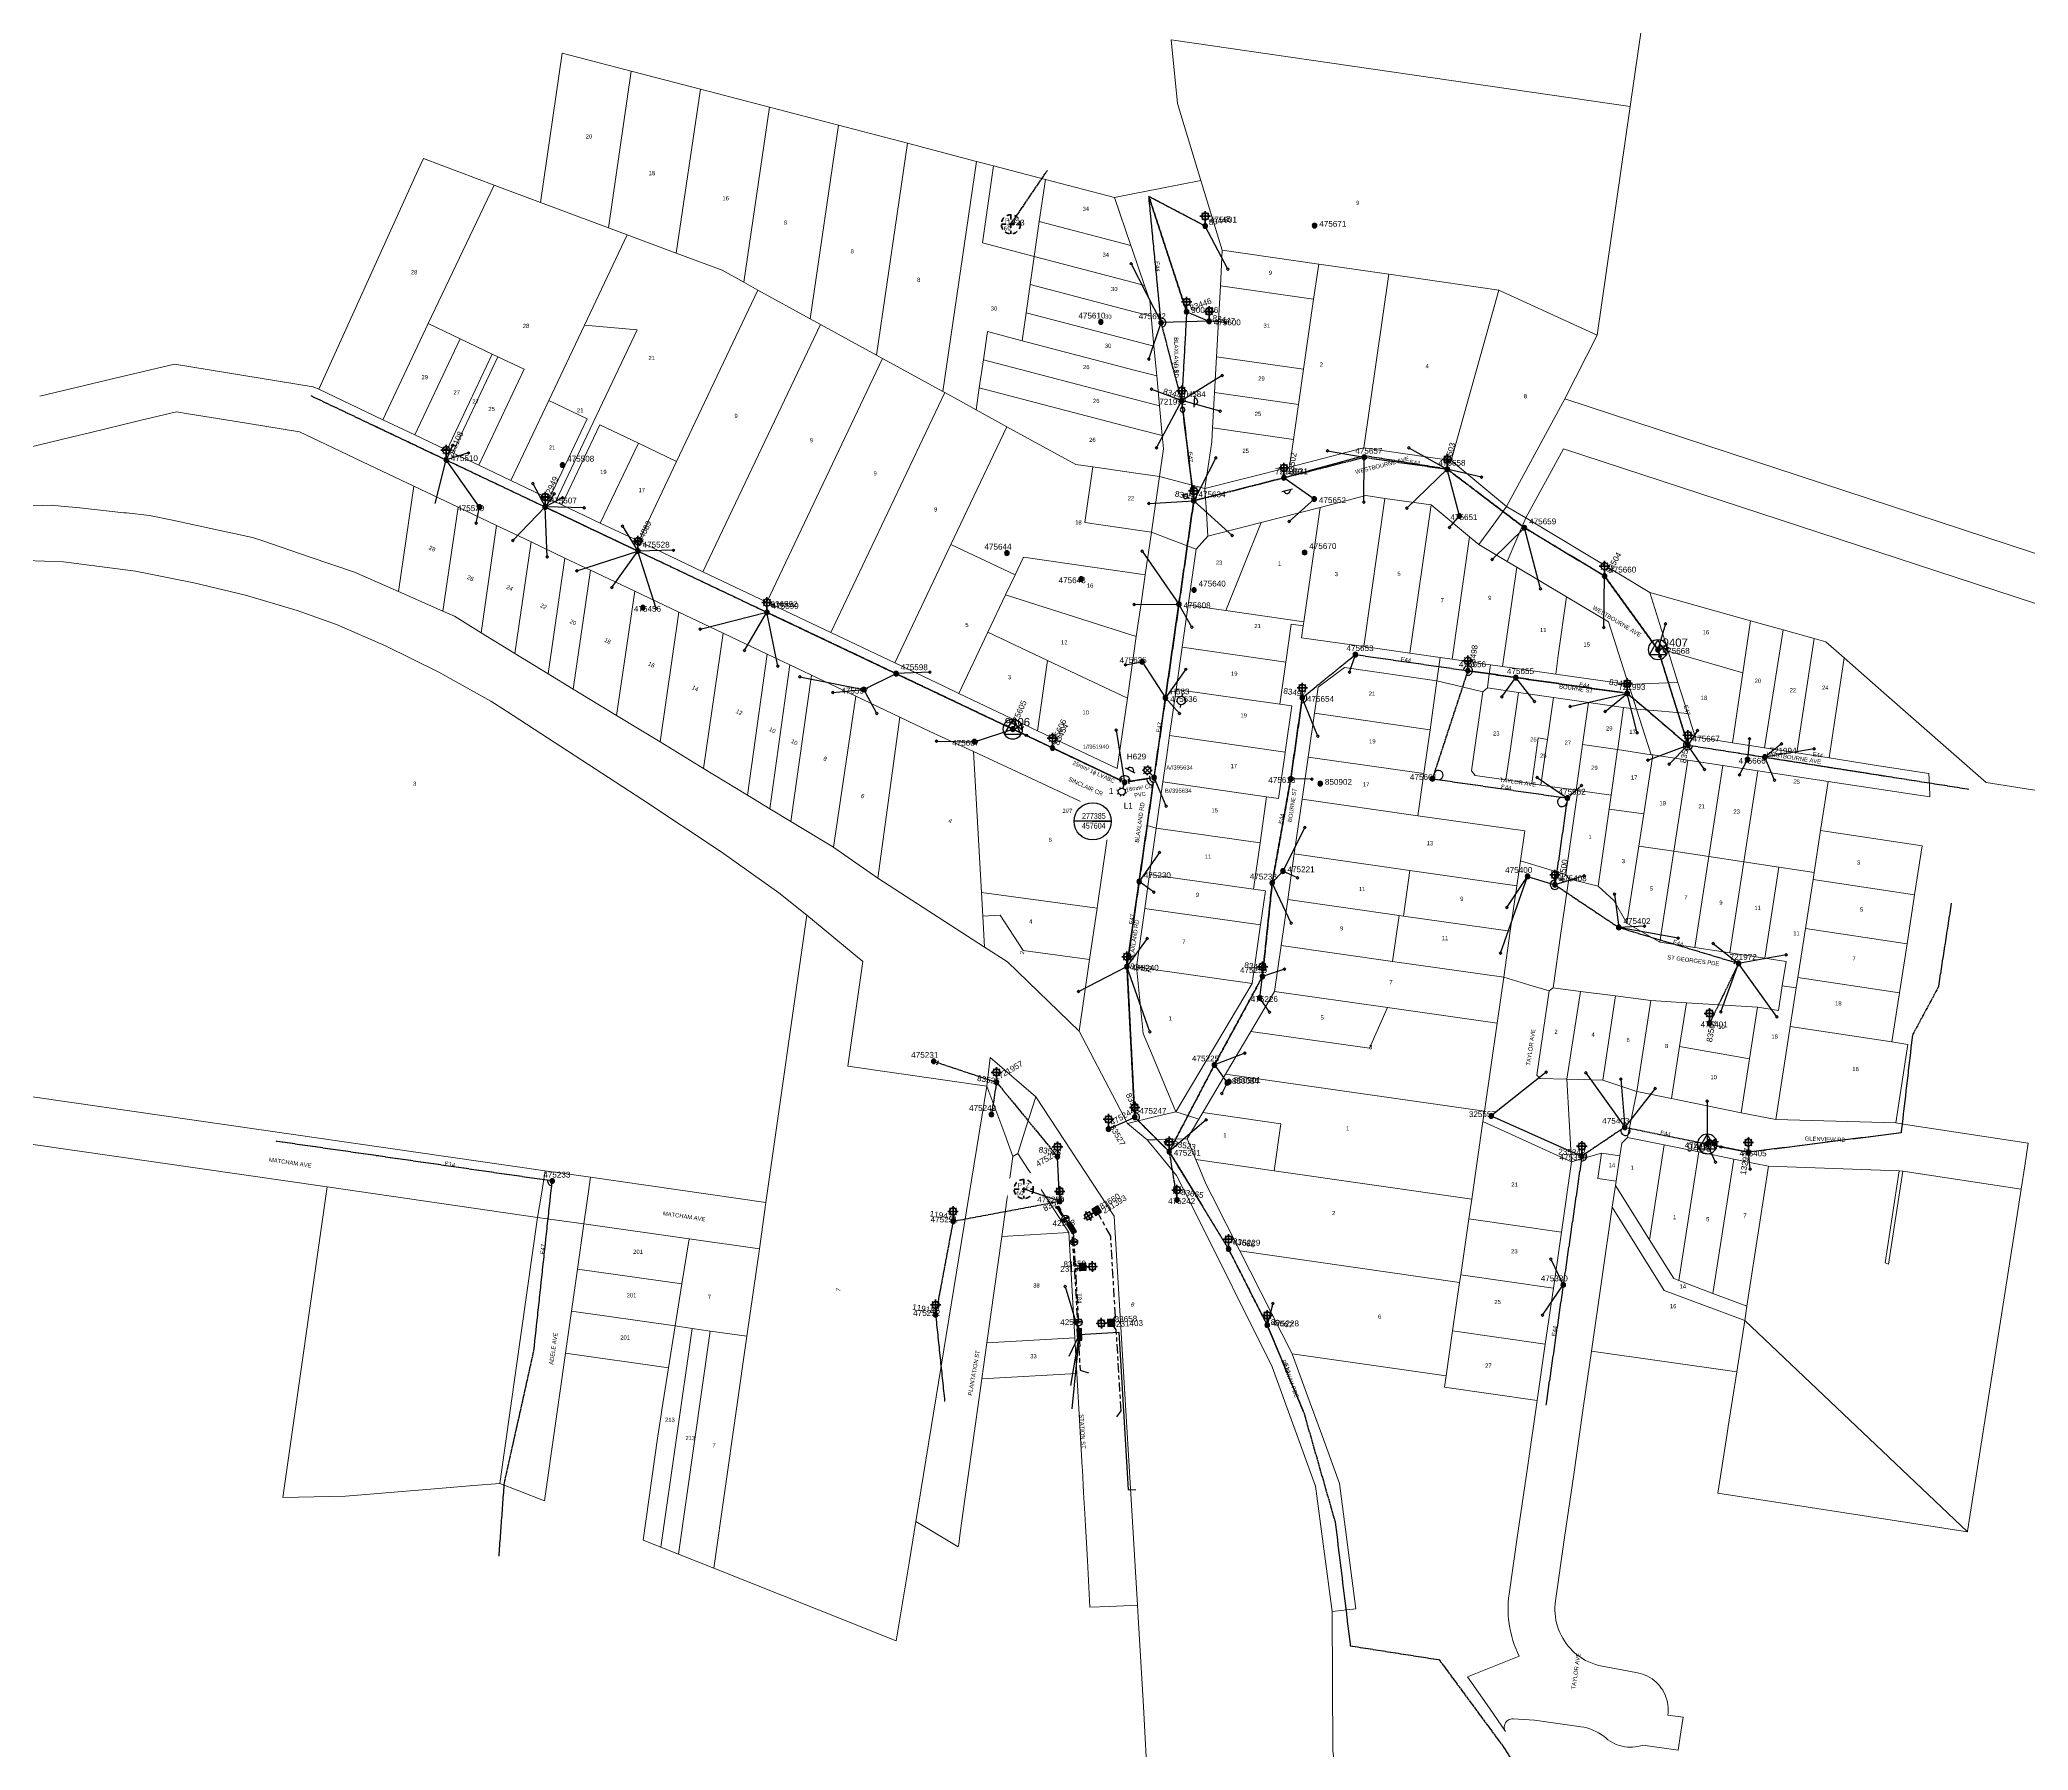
# Model space of a CAD drawing. Header units: metres. Extents: x 255732 to 259619, y 6266370 to 6267655.
# Drawn here: x 256356 to 257212, y 6266863 to 6267598 of the extents above; entities that cross this region are included whole.
import ezdxf
from ezdxf.enums import TextEntityAlignment as Align

# ---------------------------------------------------------------- set-up
doc = ezdxf.new("R2010")
doc.units = ezdxf.units.M
for name, pattern in [('Cable Exist OH', [1, 1, 0]), ('Cable Exist UG', [8.2, 4, -1.2, 1.8, -1.2]), ('Dash', [5, 3, -2])]:
    doc.linetypes.add(name, pattern=pattern)
doc.layers.get('0').update_dxf_attribs({"color": 6})
for name, color, linetype, lineweight in [('Cadastre Land Parcels_SP_EXT', 9, 'Continuous', 5), ('Cadastre Road Names_SP_HV_LV_SL_EXT', 9, 'Continuous', 5), ('Cadastre Roads_SP_EXT', 9, 'Continuous', 5)]:
    doc.layers.add(name, color=color, linetype=linetype, lineweight=lineweight)
for name, color, linetype in [('Equip_HV_EXT', 7, 'Continuous'), ('Equip_LV_EXT', 7, 'Continuous'), ('Equip_SL_EXT', 7, 'Continuous'), ('Equip_SP_HV_EXT', 7, 'Continuous'), ('Equip_SP_LV_EXT', 7, 'Continuous'), ('Equip_SP_SL_EXT', 7, 'Continuous'), ('Equip_SP_SL_NEW', 2, 'Continuous'), ('Mains_HV_EXT', 7, 'Continuous'), ('Mains_LV_EXT', 7, 'Continuous'), ('Mains_SL_EXT', 7, 'Continuous'), ('Mains_SL_NEW', 2, 'Continuous'), ('Mains_SL_NEW_Hardwired', 2, 'Continuous'), ('Notes_SL_MISC', 7, 'Continuous'), ('OH_Details_SP_MISC', 7, 'Continuous'), ('Services_SP_EXT', 7, 'Continuous'), ('Sub_SP_TR_HV_LV_EXT', 7, 'Continuous'), ('SupportsOH_SP_TR_HV_LV_SL_EXT', 7, 'Continuous'), ('SupportsUG_SP_LV_EXT', 7, 'Continuous'), ('SupportsUG_SP_LV_SL_EXT', 7, 'Continuous')]:
    doc.layers.add(name, color=color, linetype=linetype)
doc.layers.get('0').freeze()
doc.styles.add('COLUMN_LABEL', font='arial.ttf')
doc.styles.add('iecARIAL', font='arial.ttf', dxfattribs={"height": 2})
doc.styles.add('IESYMBOL1', font='isocp.shx')
doc.styles.add('POLE_LABEL', font='arial.ttf')
doc.styles.add('SL_LABEL', font='arial.ttf')
doc.styles.add('SLCP_LABEL', font='arial.ttf', dxfattribs={"height": 3.5})
doc.styles.get("Standard").update_dxf_attribs({"font": 'arial.ttf'})

# ---------------------------------------------------------------- blocks, each defined once
blk = doc.blocks.new('SUB_POLE_EXT')
blk.add_wipeout([(0, 4.22), (0.42, 4.2), (0.83, 4.14), (1.21, 4.05), (1.62, 3.9), (1.99, 3.72), (2.35, 3.51), (2.68, 3.26), (2.99, 2.99), (3.28, 2.66), (3.52, 2.34), (3.76, 1.92), (3.9, 1.62), (4.04, 1.23), (4.18, 0.63), (4.22, 0), (4.18, -0.61), (4.06, -1.15), (3.9, -1.62), (3.58, -2.24), (3.22, -2.73), (2.97, -3.01), (2.68, -3.26), (2.36, -3.5), (2, -3.72), (1.64, -3.89), (1.25, -4.03), (0.82, -4.14), (0.42, -4.2), (0, -4.22), (-0.41, -4.2), (-0.8, -4.15), (-1.21, -4.05), (-1.62, -3.9), (-1.99, -3.73), (-2.35, -3.51), (-2.68, -3.26), (-2.96, -3.02), (-3.23, -2.72), (-3.51, -2.35), (-3.71, -2.01), (-3.91, -1.6), (-4.05, -1.21), (-4.16, -0.76), (-4.22, -0.14), (-4.21, 0.39), (-4.14, 0.83), (-4.03, 1.27), (-3.9, 1.63), (-3.71, 2.02), (-3.5, 2.37), (-3.28, 2.67), (-2.99, 2.99), (-2.68, 3.27), (-2.33, 3.52), (-1.98, 3.73), (-1.63, 3.9), (-1.2, 4.05), (-0.78, 4.15), (-0.4, 4.21)])
blk.add_line((2.16, 0.48), (2.16, 0.48, 0))
blk.add_lwpolyline([(-4.22, 0, 1), (4.22, 0, 1)], format="xyb", close=True)
blk.add_lwpolyline([(2.14, 0.52), (0, 4.22), (-3.66, -2.11), (3.66, -2.11)], close=True)
for tag, height, flags, p in [('STREET_CODE', 0.2, 9, (1.5, 0)), ('ASSET_NUM', 3.5, 8, (2, 2)), ('CONSTRUCTED_VOLTAGE', 0.2, 9, (1.5, -0.2)), ('OPERATING_VOLTAGE', 0.2, 9, (1.5, -0.6)), ('OPERATED_BY', 0.2, 9, (1.5, -0.8)), ('ORIENTATION', 0.2, 9, (1.5, -1.2)), ('OWNED_BY', 0.2, 9, (1.5, -1.4)), ('SECONDARY_VOLTAGE', 0.2, 9, (1.5, -1.6)), ('STATE', 0.2, 9, (1.5, -1.8)), ('SUBSTATION_TYPE', 0.2, 9, (1.5, -2)), ('STREETNAME', 0.2, 9, (1.5, -2.8)), ('SUBURB', 0.2, 9, (1.5, -3)), ('Z', 0.2, 1, (1.5, -3.4)), ('NO_PHASES', 0.2, 9, (1.5, -0.4)), ('MAINTAINED_BY', 0.2, 9, (1.5, -1)), ('USAGE', 0.2, 9, (1.5, -2.2)), ('LEGEND', 0.2, 9, (1.5, -2.4)), ('LOCATION', 0.2, 9, (1.5, -2.6)), ('NOTES', 0.2, 9, (1.5, -3.2))]:
    blk.add_attdef(tag, text='', height=height, dxfattribs=dict(flags=flags)).set_placement(p, align=Align.MIDDLE_LEFT)
blk = doc.blocks.new('COLUMN_EXT')
blk.add_hatch(color=256).paths.add_polyline_path([(-1.49, 1.48), (-1.49, -1.49), (1.48, -1.49), (1.48, 1.48)])
blk.add_lwpolyline([(-1.49, -1.49), (1.48, -1.49), (1.48, 1.48), (-1.49, 1.48)], close=True)
for tag, height, style, flags, p in [('STRUCTURE_PLANT_NUMBER', 0.2, 'POLE_LABEL', 9, (1.81, 0.03)), ('ASSET_NUM', 2.5, 'COLUMN_LABEL', 8, (2, 2)), ('STREET_CODE', 0.2, 'COLUMN_LABEL', 9, (1.81, -0.2))]:
    blk.add_attdef(tag, text='', height=height, dxfattribs=dict(style=style, flags=flags)).set_placement(p, align=Align.MIDDLE_LEFT)
at = {"flags": 1}
blk.add_attdef('Z', (1.81, -2.35), '', height=0.2, dxfattribs=at)
at = {"flags": 9}
for tag, p in [('COLUMN_TYPE', (1.81, -0.4)), ('OWNED_BY', (1.81, -0.6)), ('STATE', (1.81, -0.8)), ('USAGE', (1.81, -1)), ('STREETNAME', (1.81, -1.6)), ('SUBURB', (1.81, -1.8)), ('LEGEND', (1.81, -1.2)), ('LOCATION', (1.81, -1.4)), ('NOTES', (1.81, -2))]:
    blk.add_attdef(tag, text='', height=0.2, dxfattribs=at).set_placement(p, align=Align.MIDDLE_LEFT)
blk = doc.blocks.new('PILLAR_EXT')
blk.add_hatch(color=256).paths.add_polyline_path([(-2.475, 0.99), (-2.475, -0.99), (2.475, -0.99), (2.475, 0.99)])
blk.add_lwpolyline([(-2.475, -0.99), (2.475, -0.99), (2.475, 0.99), (-2.475, 0.99)], close=True)
for tag, p, flags in [('OWNED_BY', (0, -0.2), 9), ('STATE', (0, -0.4), 9), ('SUPPORT_TYPE', (0, -0.6), 9), ('STREETNAME', (0, -1.8), 9), ('SUBURB', (0, -2), 1), ('USAGE', (0, -0.8), 9), ('LEGEND', (0, -1), 9), ('LOCATION', (0, -1.2), 9), ('NOTES', (0, -1.4), 9), ('PARENT', (0, -1.6), 9)]:
    blk.add_attdef(tag, p, '', height=0.2, dxfattribs=dict(flags=flags))
at = {"style": 'iecARIAL', "flags": 8}
blk.add_attdef('ASSET_NUM', (1.5, 3.5), '', height=2.5, dxfattribs=at)
blk = doc.blocks.new('LV_OH_LINKS_OPEN_EXT')
for p, q in [((-0.17, 4.97), (-0.17, 5.46)), ((-0.17, 3), (-0.17, 2.5)), ((0.17, 4.97), (0.17, 5.46)), ((0.17, 3), (0.17, 2.5))]:
    blk.add_line(p, q)
blk.add_lwpolyline([(0, 2.99, 1), (0, 4.98, 1)], format="xyb", close=True)
at = {"flags": 9}
for tag, p in [('ACTUAL_STATUS', (0, 0)), ('CONSTRUCTED_VOLTAGE', (0, -0.2)), ('OPERATING_VOLTAGE', (0, -0.6)), ('ORIENTATION', (0, -0.8)), ('OWNED_BY', (0, -1)), ('STATE', (0, -1.2)), ('SWITCH_TYPE', (0, -1.4)), ('NO_PHASES', (0, -0.4)), ('USAGE', (0, -1.6)), ('LEGEND', (0, -1.8)), ('NOTES', (0, -2))]:
    blk.add_attdef(tag, text='', height=0.2, dxfattribs=at).set_placement(p, align=Align.MIDDLE_LEFT)
at = {"flags": 1}
blk.add_attdef('Z', (0, 0), '', height=0.2, dxfattribs=at)
blk = doc.blocks.new('LV_OH_LINKS_DISTFUSE_EXT')
for p, q in [((0, 0), (0.96, 0)), ((3.84, 0), (4.8, 0))]:
    blk.add_line(p, q)
blk.add_lwpolyline([(3.84, -1.2), (3.84, 1.2), (0.96, -1.2), (0.96, 1.2)], close=True)
at = {"flags": 9}
for tag, p in [('ACTUAL_STATUS', (0, 0)), ('CONSTRUCTED_VOLTAGE', (0, -0.2)), ('OPERATING_VOLTAGE', (0, -0.6)), ('ORIENTATION', (0, -0.8)), ('OWNED_BY', (0, -1)), ('STATE', (0, -1.2)), ('SWITCH_TYPE', (0, -1.4)), ('NO_PHASES', (0, -0.4)), ('USAGE', (0, -1.6)), ('NOTES', (0, -1.8))]:
    blk.add_attdef(tag, text='', height=0.2, dxfattribs=at).set_placement(p, align=Align.MIDDLE_LEFT)
at = {"flags": 1}
blk.add_attdef('Z', (0, 0), '', height=0.2, dxfattribs=at)
blk = doc.blocks.new('SL_LANTERN_EXT')
at = {"lineweight": 40}
for p, q in [((-2.25, 4.22), (2.25, 4.22)), ((-1.46, 5.68), (-1.06, 5.28)), ((-1.46, 2.76), (-1.06, 3.16)), ((0, 1.97), (0, 6.47)), ((0, 0), (0, 2.72)), ((1.46, 5.68), (1.06, 5.28)), ((1.46, 2.76), (1.06, 3.16))]:
    blk.add_line(p, q, dxfattribs=at)
blk.add_circle((0, 4.22), 1.5, dxfattribs=at)
at = {"style": 'iecARIAL', "flags": 8}
blk.add_attdef('ASSET_NUM', (1.5, 1.5), '', height=2.5, dxfattribs=at)
for tag, p, height, flags in [('OPERATING_VOLTAGE', (0.98, -1.65), 0.2, 9), ('ORIENTATION', (0.98, -1.85), 0.2, 9), ('OWNED_BY', (0.98, -2.05), 0.2, 9), ('STATE', (0.98, -2.25), 0.2, 9), ('CONSTRUCTED_VOLTAGE', (0.98, -0.65), 0.2, 9), ('CONTROL_TYPE', (0.98, -0.85), 0.2, 9), ('LANTERN_PURPOSE', (0.98, -1.05), 0.2, 9), ('LANTERN_TYPE', (0.98, -1.25), 0.2, 9), ('NO_PHASES', (0.98, -1.45), 0.2, 9), ('USAGE', (0.98, -2.45), 0.2, 9), ('CEXIST', (0.98, -2.65), 0.2, 9), ('CNEW', (0.98, -2.85), 0.2, 9), ('CNUMBER', (0.98, -3.05), 0.2, 9), ('CREMOVE', (0.98, -3.25), 0.2, 9), ('CREPLACE', (0.98, -3.45), 0.2, 9), ('LKINGHEIGHT', (0.98, -3.65), 0.2, 9), ('LBRACKET', (0.98, -3.85), 0.2, 9), ('LBRACKETVOCAB', (0.98, -4.05), 0.2, 9), ('LCATEGORY', (0.98, -4.25), 0.2, 9), ('LCHARGE1', (0.98, -4.45), 0.2, 9), ('LCHARGE1PERCENT', (0.98, -4.65), 0.2, 9), ('LCHARGE2', (0.98, -4.85), 0.2, 9), ('LCHARGE2PERCENT', (0.98, -5.05), 0.2, 9), ('LCHARGE3', (0.98, -5.25), 0.2, 9), ('LCHARGE3PERCENT', (0.98, -5.45), 0.2, 9), ('LEXIST', (0.98, -5.65), 0.2, 9), ('LLAMP', (0.98, -5.85), 0.2, 9), ('LLAMPVOCAB', (0.98, -6.05), 0.2, 9), ('LMAST', (0.98, -6.25), 0.2, 9), ('LMASTVOCAB', (0.98, -6.45), 0.2, 9), ('LNEW', (0.98, -6.65), 0.2, 9), ('LANTNUMBER', (0.98, -6.85), 0.2, 9), ('LOUTREACH', (0.98, -7.25), 0.2, 9), ('LOUTREACHVOCAB', (0.98, -7.45), 0.2, 9), ('LRATECODE', (0.98, -7.65), 0.2, 9), ('LREMOVE', (0.98, -7.85), 0.2, 9), ('LREPLACE', (0.98, -8.05), 0.2, 9), ('LTYPE', (0.98, -8.25), 0.2, 9), ('LTYPEVOCAB', (0.98, -8.45), 0.2, 9), ('LEGEND', (0.98, -8.65), 0.2, 9), ('LNUMBER', (2.18, -3.25), 2.5, 8), ('STREETNAME', (0.98, -9.25), 0.2, 9), ('SUBURB', (0.98, -9.45), 0.2, 1), ('LOCATION', (0.98, -8.85), 0.2, 9), ('NOTES', (0.98, -9.05), 0.2, 9)]:
    blk.add_attdef(tag, p, '', height=height, dxfattribs=dict(flags=flags))
blk = doc.blocks.new('CCP_EXT')
blk.add_wipeout([(0, 0.57), (0.57, 0), (0, -0.57), (-0.57, 0)])
blk.add_lwpolyline([(-0.57, 0), (0, 0.57), (0.57, 0), (0, -0.57), (-0.57, 0)])
at = {"flags": 1}
blk.add_attdef('Z', (0, 0), '', height=0.2, dxfattribs=at)
at = {"flags": 9}
for tag, p in [('CCP_TYPE', (0, 0)), ('CONSTRUCTED_VOLTAGE', (0, -0.2)), ('OPERATING_VOLTAGE', (0, -0.6)), ('ORIENTATION', (0, -0.8)), ('OWNED_BY', (0, -1)), ('STATE', (0, -1.8)), ('NO_PHASES', (0, -0.4)), ('USAGE', (0, -1.2)), ('LEGEND', (0, -1.4)), ('LIFE_SUPPORT', (0, -1.6)), ('NOTES', (0, -2))]:
    blk.add_attdef(tag, text='', height=0.2, dxfattribs=at).set_placement(p, align=Align.MIDDLE_LEFT)
blk = doc.blocks.new('POLE_EXT')
blk.add_hatch(color=256).paths.add_polyline_path([(-1, 0, 1), (1, 0, 1)])
blk.add_lwpolyline([(-1, 0, 1), (1, 0, 1)], format="xyb", close=True)
for tag, height, flags, p in [('pNumber', 2.5, 8, (-17.84, 2.07)), ('OWNED_BY', 0.2, 9, (1.35, -0.4)), ('SPECIAL_USE', 0.2, 9, (1.35, -0.8)), ('STATE', 0.2, 9, (1.35, -1)), ('cLV', 0.2, 9, (1.35, -1.4)), ('hDepth', 0.2, 9, (1.35, -1.6)), ('hDia', 0.2, 9, (1.35, -1.8)), ('cHV', 0.2, 9, (1.35, -2)), ('cLinedev', 0.2, 9, (1.35, -3.4)), ('pExisting', 0.2, 9, (1.35, -3.8)), ('pFooting', 0.2, 9, (1.35, -4.4)), ('pNew', 0.2, 9, (1.35, -4.6)), ('pRelocate', 0.2, 9, (1.35, -5)), ('pRemove', 0.2, 9, (1.35, -5.2)), ('pReplace', 0.2, 9, (1.35, -5.4)), ('pStay', 0.2, 9, (1.35, -5.6)), ('pType', 0.2, 9, (1.35, -5.8)), ('cspan', 0.2, 9, (1.35, -6)), ('STREETNAME', 0.2, 9, (1.35, -6.2)), ('SUBURB', 0.2, 9, (1.35, -6.4)), ('OPERATED_BY', 0.2, 9, (1.36, -7.01)), ('PARENT', 0.2, 9, (1.35, -0.6)), ('USAGE', 0.2, 9, (1.35, -1.2)), ('LBRACKET', 0.2, 9, (1.35, -2.2)), ('LExisting', 0.2, 9, (1.35, -2.4)), ('LANTNUMBER', 0.2, 9, (1.35, -2.6)), ('LOther', 0.2, 9, (1.35, -2.8)), ('LRemove', 0.2, 9, (1.35, -3)), ('LEGEND', 0.2, 9, (1.35, -3.2)), ('LOCATION', 0.2, 9, (1.35, -3.6)), ('PFNUMBER', 0.2, 9, (1.35, -4)), ('NEWPFNUMBER', 0.2, 9, (1.35, -4.2)), ('NOTES', 0.2, 9, (1.35, -6.6)), ('MAINTAINED_BY', 0.2, 9, (1.36, -6.81))]:
    blk.add_attdef(tag, text='', height=height, dxfattribs=dict(flags=flags)).set_placement(p, align=Align.MIDDLE_LEFT)
at = {"style": 'POLE_LABEL'}
for tag, height, flags, p in [('STRUCTURE_PLANT_NUMBER', 0.2, 9, (1.35, 0.03)), ('ASSET_NUM', 2.5, 8, (2, 2)), ('STREET_CODE', 0.2, 9, (1.35, -0.2))]:
    blk.add_attdef(tag, text='', height=height, dxfattribs=dict(at, flags=flags)).set_placement(p, align=Align.MIDDLE_LEFT)
at = {"flags": 1}
blk.add_attdef('Z', (1.35, -7.33), '', height=0.2, dxfattribs=at)
blk = doc.blocks.new('LV_STJ_EXT')
h = blk.add_hatch(color=256)
edge = h.paths.add_edge_path()
edge.add_ellipse((-0.59, 0.13), major_axis=(0.226, 0.226), ratio=1, start_angle=44.99996, end_angle=135)
edge.add_line((-0.91, 0.13), (-0.91, -0.13))
edge.add_ellipse((-0.59, -0.13), major_axis=(0.226, 0.226), ratio=1, start_angle=134.99996, end_angle=225)
edge.add_line((-0.59, -0.45), (0.59, -0.45))
edge.add_ellipse((0.59, -0.13), major_axis=(-0.226, 0.226), ratio=1, start_angle=134.99996, end_angle=225)
edge.add_line((0.91, -0.13), (0.91, 0.13))
edge.add_ellipse((0.59, 0.13), major_axis=(-0.226, 0.226), ratio=1, start_angle=224.99996, end_angle=315)
edge.add_line((0.59, 0.45), (-0.59, 0.45))
blk.add_lwpolyline([(-0.91, 0.13), (-0.91, -0.13, 0.414214), (-0.59, -0.45), (0.59, -0.45, 0.414214), (0.91, -0.13), (0.91, 0.13, 0.414214), (0.59, 0.45), (-0.59, 0.45, 0.414214)], format="xyb", close=True)
at = {"flags": 1}
blk.add_attdef('Z', (0, 0), '', height=0.2, dxfattribs=at)
at = {"flags": 9}
for tag, p in [('ORIENTATION', (0, 0)), ('USAGE', (0, -0.2)), ('LEGEND', (0, -0.4)), ('NOTES', (0, -0.6))]:
    blk.add_attdef(tag, text='', height=0.2, dxfattribs=at).set_placement(p, align=Align.MIDDLE_LEFT)
blk = doc.blocks.new('LV_UG_LINKS_CLOSED_EXT')
blk.add_wipeout([(-1.06, 1.06), (-1.18, 0.92), (-1.29, 0.76), (-1.37, 0.59), (-1.43, 0.42), (-1.48, 0.23), (-1.49, 0.05), (-1.49, -0.14), (-1.46, -0.33), (-1.41, -0.51), (-1.33, -0.68), (-1.24, -0.84), (-1.12, -0.99), (-0.99, -1.12), (-0.84, -1.24), (-0.68, -1.33), (-0.51, -1.41), (-0.33, -1.46), (-0.14, -1.49), (0.05, -1.49), (0.23, -1.48), (0.42, -1.43), (0.59, -1.37), (0.76, -1.29), (0.92, -1.18), (1.06, -1.06), (1.18, -0.92), (1.29, -0.76), (1.37, -0.59), (1.43, -0.42), (1.48, -0.23), (1.49, -0.05), (1.49, 0.14), (1.46, 0.33), (1.41, 0.51), (1.33, 0.68), (1.24, 0.84), (1.12, 0.99), (0.99, 1.12), (0.84, 1.24), (0.68, 1.33), (0.51, 1.41), (0.33, 1.46), (0.14, 1.49), (-0.05, 1.49), (-0.23, 1.48), (-0.42, 1.43), (-0.59, 1.37), (-0.76, 1.29), (-0.92, 1.18)])
for p, q in [((-0.25, -1.48), (-0.25, 1.48)), ((0.25, -1.48), (0.25, 1.48))]:
    blk.add_line(p, q)
blk.add_circle((0, 0), 1.5)
at = {"flags": 9}
for tag, p in [('ACTUAL_STATUS', (0, 0)), ('CONSTRUCTED_VOLTAGE', (0, -0.2)), ('OPERATING_VOLTAGE', (0, -0.6)), ('ORIENTATION', (0, -0.8)), ('STATE', (0, -1)), ('SWITCH_TYPE', (0, -1.2)), ('NO_PHASES', (0, -0.4)), ('USAGE', (0, -1.4)), ('NOTES', (0, -1.6))]:
    blk.add_attdef(tag, text='', height=0.2, dxfattribs=at).set_placement(p, align=Align.MIDDLE_LEFT)
at = {"flags": 1}
blk.add_attdef('Z', (0, 0), '', height=0.2, dxfattribs=at)
blk = doc.blocks.new('HV_USL_CLOSED_EXT')
blk.add_line((2.4, 5.5), (-2.4, 5.5))
blk.add_lwpolyline([(1.44, 5.5, 0.414214), (0, 6.94, 0.414214), (-1.44, 5.5)], format="xyb")
for tag, height, flags, p in [('STREET_CODE', 0.2, 9, (1.5, 0)), ('ASSET_NUM', 2.5, 8, (2, 2)), ('ACTUAL_STATUS', 0.2, 9, (1.5, -0.2)), ('CONSTRUCTED_VOLTAGE', 0.2, 9, (1.5, -0.4)), ('OPERATING_VOLTAGE', 0.2, 9, (1.5, -0.8)), ('ORIENTATION', 0.2, 9, (1.5, -1)), ('OWNED_BY', 0.2, 9, (1.5, -1.2)), ('OPERATED_BY', 0.2, 9, (1.5, -1.4)), ('STATE', 0.2, 9, (1.5, -1.8)), ('SWITCH_TYPE', 0.2, 9, (1.5, -2)), ('STREETNAME', 0.2, 9, (1.5, -2.8)), ('SUBURB', 0.2, 9, (1.5, -3)), ('Z', 0.2, 1, (1.5, -3.6)), ('NO_PHASES', 0.2, 9, (1.5, -0.6)), ('MAINTAINED_BY', 0.2, 9, (1.5, -1.6)), ('USAGE', 0.2, 9, (1.5, -2.2)), ('LEGEND', 0.2, 9, (1.5, -2.4)), ('LOCATION', 0.2, 9, (1.5, -2.6)), ('NOTES', 0.2, 9, (1.5, -3.2)), ('LABEL_ALIGNMENT', 0.2, 9, (1.5, -3.4))]:
    blk.add_attdef(tag, text='', height=height, dxfattribs=dict(flags=flags)).set_placement(p, align=Align.MIDDLE_LEFT)
blk = doc.blocks.new('HV_ABS_OPEN_EXT')
for p, q in [((-3, 6.87), (-1.8, 6.87)), ((1.8, 6.87), (3, 6.87))]:
    blk.add_line(p, q)
blk.add_circle((0, 6.87), 1.8)
for tag, height, flags, p in [('STREET_CODE', 0.2, 9, (1.5, 0)), ('ASSET_NUM', 2.5, 8, (2, 2)), ('ACTUAL_STATUS', 0.2, 9, (1.5, -0.2)), ('CONSTRUCTED_VOLTAGE', 0.2, 9, (1.5, -0.4)), ('OPERATING_VOLTAGE', 0.2, 9, (1.5, -0.8)), ('ORIENTATION', 0.2, 9, (1.5, -1)), ('OWNED_BY', 0.2, 9, (1.5, -1.2)), ('STATE', 0.2, 9, (1.5, -1.4)), ('SWITCH_TYPE', 0.2, 9, (1.5, -1.6)), ('STREETNAME', 0.2, 9, (1.5, -2.4)), ('SUBURB', 0.2, 9, (1.5, -2.6)), ('OPERATED_BY', 0.2, 9, (1.5, -3.2)), ('Z', 0.2, 1, (1.5, -3.6)), ('NO_PHASES', 0.2, 9, (1.5, -0.6)), ('USAGE', 0.2, 9, (1.5, -1.8)), ('LEGEND', 0.2, 9, (1.5, -2)), ('LOCATION', 0.2, 9, (1.5, -2.2)), ('NOTES', 0.2, 9, (1.5, -2.8)), ('MAINTAINED_BY', 0.2, 9, (1.5, -3)), ('LABEL_ALIGNMENT', 0.2, 9, (1.5, -3.4))]:
    blk.add_attdef(tag, text='', height=height, dxfattribs=dict(flags=flags)).set_placement(p, align=Align.MIDDLE_LEFT)
blk = doc.blocks.new('End Shackle_EXT')
blk.add_wipeout([(0, 0.25), (1.81, 0.25), (1.82, -0.25), (0, -0.25)])
blk.add_line((1.81, -1), (1.81, 1))
at = {"flags": 1}
blk.add_attdef('Z', (0, 0), '', height=0.2, dxfattribs=at)
at = {"flags": 9}
for tag, p in [('CONNECTOR_TYPE', (0, 0)), ('CONSTRUCTED_VOLTAGE', (0, -0.2)), ('OPERATING_VOLTAGE', (0, -0.6)), ('ORIENTATION', (0, -0.8)), ('OWNED_BY', (0, -1)), ('STATE', (0, -1.2)), ('NO_PHASES', (0, -0.4)), ('USAGE', (0, -1.4)), ('NOTES', (0, -1.6))]:
    blk.add_attdef(tag, text='', height=0.2, dxfattribs=at).set_placement(p, align=Align.MIDDLE_LEFT)
blk = doc.blocks.new('SLCP_ZELL_EXT')
blk.add_wipeout([(-0.24, 7.5), (-0.71, 7.47), (-1.17, 7.41), (-1.64, 7.32), (-2.09, 7.21), (-2.54, 7.06), (-2.98, 6.89), (-3.41, 6.69), (-3.82, 6.46), (-4.22, 6.21), (-4.6, 5.93), (-4.96, 5.63), (-5.31, 5.31), (-5.63, 4.96), (-5.93, 4.6), (-6.21, 4.22), (-6.46, 3.82), (-6.69, 3.41), (-6.89, 2.98), (-7.06, 2.54), (-7.21, 2.09), (-7.32, 1.64), (-7.41, 1.17), (-7.47, 0.71), (-7.5, 0.24), (-7.5, -0.24), (-7.47, -0.71), (-7.41, -1.17), (-7.32, -1.64), (-7.21, -2.09), (-7.06, -2.54), (-6.89, -2.98), (-6.69, -3.41), (-6.46, -3.82), (-6.21, -4.22), (-5.93, -4.6), (-5.63, -4.96), (-5.31, -5.31), (-4.96, -5.63), (-4.6, -5.93), (-4.22, -6.21), (-3.82, -6.46), (-3.41, -6.69), (-2.98, -6.89), (-2.54, -7.06), (-2.09, -7.21), (-1.64, -7.32), (-1.17, -7.41), (-0.71, -7.47), (-0.24, -7.5), (0.24, -7.5), (0.71, -7.47), (1.17, -7.41), (1.64, -7.32), (2.09, -7.21), (2.54, -7.06), (2.98, -6.89), (3.41, -6.69), (3.82, -6.46), (4.22, -6.21), (4.6, -5.93), (4.96, -5.63), (5.31, -5.31), (5.63, -4.96), (5.93, -4.6), (6.21, -4.22), (6.46, -3.82), (6.69, -3.41), (6.89, -2.98), (7.06, -2.54), (7.21, -2.09), (7.32, -1.64), (7.41, -1.17), (7.47, -0.71), (7.5, -0.24), (7.5, 0.24), (7.47, 0.71), (7.41, 1.17), (7.32, 1.64), (7.21, 2.09), (7.06, 2.54), (6.89, 2.98), (6.69, 3.41), (6.46, 3.82), (6.21, 4.22), (5.93, 4.6), (5.63, 4.96), (5.31, 5.31), (4.96, 5.63), (4.6, 5.93), (4.22, 6.21), (3.82, 6.46), (3.41, 6.69), (2.98, 6.89), (2.54, 7.06), (2.09, 7.21), (1.64, 7.32), (1.17, 7.41), (0.71, 7.47), (0.24, 7.5)])
at = {"linetype": 'Dash', "lineweight": 40, "ltscale": 0.7}
for p, q in [((-4.11, 0), (4.11, 0)), ((0, 4.11), (0, -4.11))]:
    blk.add_line(p, q, dxfattribs=at)
blk.add_circle((0, 0), 4.11, dxfattribs=at)
at = {"lineweight": 40, "style": 'IESYMBOL1'}
for s, p in [('P', (-1.6, 0)), ('Z', (1.7, 0)), ('60', (-1.61, -3.31))]:
    blk.add_text(s, height=2, dxfattribs=at).set_placement(p, align=Align.BOTTOM_CENTER)
at = {"flags": 1}
blk.add_attdef('Z', (0, 0), '', height=0.2, dxfattribs=at)
at = {"style": 'SLCP_LABEL'}
for tag, height, flags, p in [('ASSET_NUM', 2.5, 8, (2, 2)), ('STREET_CODE', 0.2, 9, (0, -0.2))]:
    blk.add_attdef(tag, text='', height=height, dxfattribs=dict(at, flags=flags)).set_placement(p, align=Align.MIDDLE_LEFT)
at = {"flags": 9}
for tag, p in [('CONSTRUCTED_VOLTAGE', (0, -0.4)), ('CONTROL_TYPE', (0, -0.6)), ('OPERATING_VOLTAGE', (0, -1)), ('ORIENTATION', (0, -1.2)), ('OWNED_BY', (0, -1.4)), ('STATE', (0, -2)), ('NO_PHASES', (0, -0.8)), ('USAGE', (0, -1.6)), ('LOCATION', (0, -1.8)), ('NOTES', (0, -2.2))]:
    blk.add_attdef(tag, text='', height=0.2, dxfattribs=at).set_placement(p, align=Align.MIDDLE_LEFT)
blk = doc.blocks.new('CONNECTOR_NODE_EXT')
h = blk.add_hatch(color=256)
edge = h.paths.add_edge_path()
edge.add_arc((0, 0), 0.5, 0, 360)
blk.add_circle((0, 0), 0.5)
at = {"flags": 1}
blk.add_attdef('Z', (0, 0), '', height=0.2, dxfattribs=at)
at = {"flags": 9}
for tag, p in [('CONNECTOR_TYPE', (0, 0)), ('CONSTRUCTED_VOLTAGE', (0, -0.2)), ('OPERATING_VOLTAGE', (0, -0.6)), ('ORIENTATION', (0, -0.8)), ('SUBTYPE', (0, -1)), ('NO_PHASES', (0, -0.4)), ('USAGE', (0, -1.2)), ('NOTES', (0, -1.4))]:
    blk.add_attdef(tag, text='', height=0.2, dxfattribs=at).set_placement(p, align=Align.MIDDLE_LEFT)
blk = doc.blocks.new('SL_LANTERN_NEW')
at = {"flags": 9}
for tag, p in [('CNEW', (0, -2.6)), ('CNUMBER', (0, -2.8)), ('CREMOVE', (0, -3)), ('CREPLACE', (0, -3.2)), ('SUBURB', (0, -8.6)), ('LKINGHEIGHT', (0, -3.4)), ('LBRACKET', (0, -3.6)), ('LBRACKETVOCAB', (0, -3.8)), ('LCATEGORY', (0, -4)), ('LCHARGE1', (0, -4.2)), ('LCHARGE1PERCENT', (0, -4.4)), ('LCHARGE2', (0, -4.6)), ('LCHARGE2PERCENT', (0, -4.8)), ('LCHARGE3', (0, -5)), ('LCHARGE3PERCENT', (0, -5.2)), ('LEXIST', (0, -5.4)), ('LLAMP', (0, -5.6)), ('LLAMPVOCAB', (0, -5.8)), ('LMAST', (0, -6)), ('LMASTVOCAB', (0, -6.2)), ('LNEW', (0, -6.4)), ('LANTNUMBER', (0, -6.6)), ('LOUTREACH', (0, -7)), ('LOUTREACHVOCAB', (0, -7.2)), ('LRATECODE', (0, -7.4)), ('LREMOVE', (0, -7.6)), ('LREPLACE', (0, -7.8)), ('LTYPE', (0, -8)), ('LTYPEVOCAB', (0, -8.2)), ('LEGEND', (0, -8.4)), ('STREETNAME', (0, -8.8)), ('LOCATION', (0, -9)), ('NOTES', (0, -9.2)), ('MAINTAINED_BY', (0, -9.86))]:
    blk.add_attdef(tag, text='', height=0.2, dxfattribs=at).set_placement(p, align=Align.MIDDLE_LEFT)
blk.add_attdef('OPERATED_BY', (0, -9.61), '', height=0.2, dxfattribs=at)
blk.add_wipeout([(0, 6.47), (1.46, 5.68), (2.25, 4.22), (1.46, 2.76), (0, 1.86), (-1.46, 2.76), (-2.25, 4.22), (-1.46, 5.68)])
for p, q in [((-2.25, 4.22), (-1.5, 4.22)), ((-1.46, 5.68), (-1.06, 5.28)), ((-1.46, 2.76), (-1.06, 3.16)), ((0, 5.72), (0, 6.47)), ((0, 0), (0, 2.72)), ((0, 0), (0, 0)), ((1.46, 5.68), (1.06, 5.28)), ((1.46, 2.76), (1.06, 3.16)), ((1.5, 4.22), (2.25, 4.22))]:
    blk.add_line(p, q)
blk.add_circle((0, 4.22), 1.5)
at = {"flags": 1}
blk.add_attdef('Z', (0, 0), '', height=0.2, dxfattribs=at)
at = {"style": 'SL_LABEL'}
for tag, height, flags, p in [('ASSET_NUM', 2.5, 8, (2, 2)), ('STREET_CODE', 0.2, 9, (0, -0.2))]:
    blk.add_attdef(tag, text='', height=height, dxfattribs=dict(at, flags=flags)).set_placement(p, align=Align.MIDDLE_LEFT)
for tag, height, flags, p in [('CONSTRUCTED_VOLTAGE', 0.2, 9, (0, -0.4)), ('CONTROL_TYPE', 0.2, 9, (0, -0.6)), ('OPERATING_VOLTAGE', 0.2, 9, (0, -1.4)), ('ORIENTATION', 0.2, 9, (0, -1.6)), ('OWNED_BY', 0.2, 9, (0, -1.8)), ('STATE', 0.2, 9, (0, -2)), ('CEXIST', 0.2, 9, (0, -2.4)), ('LANTERN_PURPOSE', 0.2, 9, (0, -0.8)), ('LANTERN_TYPE', 0.2, 9, (0, -1)), ('NO_PHASES', 0.2, 9, (0, -1.2)), ('USAGE', 0.2, 9, (0, -2.2)), ('LNUMBER', 2.5, 8, (1.2, -2.8))]:
    blk.add_attdef(tag, text='', height=height, dxfattribs=dict(flags=flags)).set_placement(p, align=Align.MIDDLE_LEFT)
blk = doc.blocks.new('SLANTERN_NUM_NEW')
blk.add_wipeout([(-0.31, 10), (-0.94, 9.96), (-1.57, 9.88), (-2.18, 9.76), (-2.79, 9.61), (-3.39, 9.41), (-3.97, 9.18), (-4.54, 8.91), (-5.09, 8.61), (-5.62, 8.27), (-6.13, 7.91), (-6.62, 7.5), (-7.07, 7.07), (-7.5, 6.62), (-7.91, 6.13), (-8.27, 5.62), (-8.61, 5.09), (-8.91, 4.54), (-9.18, 3.97), (-9.41, 3.39), (-9.61, 2.79), (-9.76, 2.18), (-9.88, 1.57), (-9.96, 0.94), (-10, 0.31), (-10, -0.31), (-9.96, -0.94), (-9.88, -1.57), (-9.76, -2.18), (-9.61, -2.79), (-9.41, -3.39), (-9.18, -3.97), (-8.91, -4.54), (-8.61, -5.09), (-8.27, -5.62), (-7.91, -6.13), (-7.5, -6.62), (-7.07, -7.07), (-6.62, -7.5), (-6.13, -7.91), (-5.62, -8.27), (-5.09, -8.61), (-4.54, -8.91), (-3.97, -9.18), (-3.39, -9.41), (-2.79, -9.61), (-2.18, -9.76), (-1.57, -9.88), (-0.94, -9.96), (-0.31, -10), (0.31, -10), (0.94, -9.96), (1.57, -9.88), (2.18, -9.76), (2.79, -9.61), (3.39, -9.41), (3.97, -9.18), (4.54, -8.91), (5.09, -8.61), (5.62, -8.27), (6.13, -7.91), (6.62, -7.5), (7.07, -7.07), (7.5, -6.62), (7.91, -6.13), (8.27, -5.62), (8.61, -5.09), (8.91, -4.54), (9.18, -3.97), (9.41, -3.39), (9.61, -2.79), (9.76, -2.18), (9.88, -1.57), (9.96, -0.94), (10, -0.31), (10, 0.31), (9.96, 0.94), (9.88, 1.57), (9.76, 2.18), (9.61, 2.79), (9.41, 3.39), (9.18, 3.97), (8.91, 4.54), (8.61, 5.09), (8.27, 5.62), (7.91, 6.13), (7.5, 6.62), (7.07, 7.07), (6.62, 7.5), (6.13, 7.91), (5.62, 8.27), (5.09, 8.61), (4.54, 8.91), (3.97, 9.18), (3.39, 9.41), (2.79, 9.61), (2.18, 9.76), (1.57, 9.88), (0.94, 9.96), (0.31, 10)])
at = {"linetype": 'Continuous'}
blk.add_line((8, 0), (-8, 0), dxfattribs=at)
blk.add_line((0, 0), (8, 0))
blk.add_circle((0, 0), 8, dxfattribs=at)
at = {"width": 0.7}
for tag, p in [('SNUMBER', (0.51, 1.05)), ('CNUMBER', (0.44, -3.15))]:
    blk.add_attdef(tag, text='', height=2.5, dxfattribs=at).set_placement(p, align=Align.CENTER)
at = {"flags": 1}
blk.add_attdef('Z', (0, 0), '', height=0.2, dxfattribs=at)
blk = doc.blocks.new('End Shackle_NEW')
blk.add_wipeout([(-0.25, 0), (-0.25, 1.81), (0.25, 1.82), (0.25, 0)])
blk.add_line((1, 1.81), (-1, 1.81))
at = {"flags": 1}
blk.add_attdef('Z', (0, 0), '', height=0.2, dxfattribs=at)
at = {"flags": 9}
for tag, p in [('CONNECTOR_TYPE', (0, 0)), ('CONSTRUCTED_VOLTAGE', (0, -0.2)), ('OPERATING_VOLTAGE', (0, -0.6)), ('ORIENTATION', (0, -0.8)), ('OWNED_BY', (0, -1)), ('STATE', (0, -1.2)), ('OPERATED_BY', (0, -2.01)), ('NO_PHASES', (0, -0.4)), ('USAGE', (0, -1.4)), ('NOTES', (0, -1.6)), ('MAINTAINED_BY', (0, -1.81))]:
    blk.add_attdef(tag, text='', height=0.2, dxfattribs=at).set_placement(p, align=Align.MIDDLE_LEFT)
blk = doc.blocks.new('BOND POINT')
blk.add_hatch(color=256).paths.add_polyline_path([(-1, 0, 1), (1, 0, 1)])
blk.add_lwpolyline([(-1, 0, 1), (1, 0, 1)], format="xyb", close=True)

msp = doc.modelspace()

# ---------------------------------------------------------------- linework, layer by layer
at = {"layer": 'Cadastre Land Parcels_SP_EXT', "linetype": 'Continuous'}
for points in [[(257040.33, 6267569.81), (256842.87, 6267598.48), (256845.6, 6267571.12), (256855.7, 6267537.98), (256864.87, 6267507.92), (256906.35, 6267501.99), (256936.47, 6267497.65), (256983.85, 6267490.82), (257026.08, 6267471.42), (257040.33, 6267569.81)], [(256610.66, 6267585), (256580.97, 6267592.78), (256571.62, 6267528.53), (256600.81, 6267517.61), (256610.66, 6267585)], [(256640.36, 6267577.25), (256610.66, 6267585), (256600.81, 6267517.61), (256608.92, 6267514.56), (256630.01, 6267506.69), (256640.36, 6267577.25)], [(256670.04, 6267569.48), (256640.36, 6267577.25), (256630.01, 6267506.69), (256649.75, 6267499.31), (256659.07, 6267494.19), (256670.04, 6267569.48)], [(256699.73, 6267561.73), (256670.04, 6267569.48), (256659.07, 6267494.19), (256665.12, 6267490.8), (256687.65, 6267478.42), (256699.73, 6267561.73)], [(256729.41, 6267553.96), (256699.73, 6267561.73), (256687.65, 6267478.42), (256691.99, 6267475.99), (256716.14, 6267462.82), (256729.41, 6267553.96)], [(256744.65, 6267447.19), (256759.08, 6267546.17), (256729.41, 6267553.96), (256716.14, 6267462.82), (256718.77, 6267461.4), (256744.65, 6267447.19)], [(256551.61, 6267535.98), (256521.22, 6267547.37), (256519.05, 6267542.59), (256476.19, 6267448.13), (256503.72, 6267435.05), (256523.29, 6267476.36), (256551.61, 6267535.98)], [(256766.46, 6267544.24), (256759.08, 6267546.17), (256744.65, 6267447.19), (256745.5, 6267446.72), (256758.99, 6267439.32), (256760.36, 6267448.77), (256762.1, 6267460.82), (256763.84, 6267472.92), (256778.77, 6267468.99), (256780.51, 6267481.07), (256782.25, 6267493.15), (256783.99, 6267505.22), (256761.69, 6267511.07), (256766.46, 6267544.24)], [(256786.17, 6267520.29), (256788.78, 6267538.43), (256766.46, 6267544.24), (256761.69, 6267511.07), (256783.99, 6267505.22), (256786.17, 6267520.29)], [(256818.53, 6267530.64), (256788.78, 6267538.43), (256786.17, 6267520.29), (256825.59, 6267510), (256818.53, 6267530.64)], [(256558.79, 6267408.89), (256575.13, 6267443.33), (256590.51, 6267475.74), (256608.92, 6267514.56), (256600.81, 6267517.61), (256571.62, 6267528.53), (256551.61, 6267535.98), (256523.29, 6267476.36), (256537.06, 6267469.82), (256550.83, 6267463.28), (256553.31, 6267462.1), (256564.63, 6267456.74), (256545.02, 6267415.43), (256558.79, 6267408.89)], [(256825.59, 6267510), (256786.17, 6267520.29), (256783.99, 6267505.22), (256826.63, 6267494.07), (256831.47, 6267492.8), (256826.27, 6267508.01), (256825.59, 6267510)], [(256630.01, 6267506.69), (256608.92, 6267514.56), (256590.51, 6267475.74), (256613.18, 6267473.76), (256578.07, 6267399.73), (256580.82, 6267398.42), (256597.16, 6267432.81), (256613.69, 6267424.98), (256630.17, 6267417.13), (256665.12, 6267490.8), (256659.07, 6267494.19), (256649.75, 6267499.31), (256630.01, 6267506.69)], [(256831.47, 6267492.8), (256826.63, 6267494.07), (256783.99, 6267505.22), (256782.25, 6267493.15), (256826.95, 6267481.45), (256834.29, 6267479.53), (256833.69, 6267486.35), (256831.47, 6267492.8)], [(256906.35, 6267501.99), (256864.87, 6267507.92), (256864.05, 6267492.65), (256904.14, 6267486.9), (256906.35, 6267501.99)], [(256936.47, 6267497.65), (256906.35, 6267501.99), (256904.14, 6267486.9), (256902, 6267471.82), (256899.81, 6267456.73), (256897.64, 6267441.65), (256895.44, 6267426.57), (256893.73, 6267414.69), (256925.71, 6267422.87), (256936.47, 6267497.65)], [(256983.85, 6267490.82), (256936.47, 6267497.65), (256925.71, 6267422.87), (256963.36, 6267417.47), (256983.85, 6267490.82)], [(256687.65, 6267478.42), (256665.12, 6267490.8), (256630.17, 6267417.13), (256613.86, 6267382.73), (256641.4, 6267369.65), (256691.99, 6267475.99), (256687.65, 6267478.42)], [(256826.95, 6267481.45), (256782.25, 6267493.15), (256780.51, 6267481.07), (256827.27, 6267468.84), (256835.48, 6267466.69), (256834.29, 6267479.53), (256826.95, 6267481.45)], [(256904.14, 6267486.9), (256864.05, 6267492.65), (256863.21, 6267477.39), (256862.36, 6267462.11), (256899.81, 6267456.73), (256902, 6267471.82), (256904.14, 6267486.9)], [(257012.21, 6267443.95), (257026.08, 6267471.42), (256983.85, 6267490.82), (256963.36, 6267417.47), (256987.19, 6267397.75), (257012.21, 6267443.95)], [(256827.27, 6267468.84), (256780.51, 6267481.07), (256778.77, 6267468.99), (256827.59, 6267456.22), (256836.66, 6267453.85), (256835.48, 6267466.69), (256827.27, 6267468.84)], [(256537.06, 6267469.82), (256523.29, 6267476.36), (256503.72, 6267435.05), (256517.49, 6267428.51), (256537.06, 6267469.82)], [(256550.83, 6267463.28), (256537.06, 6267469.82), (256517.49, 6267428.51), (256531.26, 6267421.97), (256550.83, 6267463.28)], [(256578.07, 6267399.73), (256613.18, 6267473.76), (256590.51, 6267475.74), (256575.13, 6267443.33), (256591.65, 6267435.43), (256575.31, 6267401.04), (256578.07, 6267399.73)], [(256716.14, 6267462.82), (256691.99, 6267475.99), (256641.4, 6267369.65), (256668.93, 6267356.57), (256718.77, 6267461.4), (256716.14, 6267462.82)], [(256778.77, 6267468.99), (256763.84, 6267472.92), (256762.1, 6267460.82), (256827.91, 6267443.61), (256837.85, 6267441.02), (256836.66, 6267453.85), (256827.59, 6267456.22), (256778.77, 6267468.99)], [(256553.31, 6267462.1), (256550.83, 6267463.28), (256531.26, 6267421.97), (256533.73, 6267420.79), (256553.31, 6267462.1)], [(256545.02, 6267415.43), (256564.63, 6267456.74), (256553.31, 6267462.1), (256533.73, 6267420.79), (256545.02, 6267415.43)], [(256696.47, 6267343.49), (256745.5, 6267446.72), (256744.65, 6267447.19), (256718.77, 6267461.4), (256668.93, 6267356.57), (256696.47, 6267343.49)], [(256827.91, 6267443.61), (256762.1, 6267460.82), (256760.36, 6267448.77), (256828.24, 6267431), (256839.03, 6267428.18), (256837.85, 6267441.02), (256827.91, 6267443.61)], [(256899.81, 6267456.73), (256862.36, 6267462.11), (256861.52, 6267446.81), (256897.64, 6267441.65), (256899.81, 6267456.73)], [(256575.31, 6267401.04), (256591.65, 6267435.43), (256575.13, 6267443.33), (256558.79, 6267408.89), (256575.31, 6267401.04)], [(256724, 6267330.41), (256748.17, 6267381.34), (256772.26, 6267432), (256758.99, 6267439.32), (256745.5, 6267446.72), (256696.47, 6267343.49), (256724, 6267330.41)], [(256839.03, 6267428.18), (256828.24, 6267431), (256760.36, 6267448.77), (256758.99, 6267439.32), (256772.26, 6267432), (256801.92, 6267415.75), (256809.14, 6267414.71), (256828.72, 6267411.88), (256837.85, 6267410.57), (256839.57, 6267422.5), (256839.03, 6267428.18)], [(256897.64, 6267441.65), (256861.52, 6267446.81), (256860.68, 6267431.54), (256895.44, 6267426.57), (256897.64, 6267441.65)], [(256613.69, 6267424.98), (256597.16, 6267432.81), (256580.82, 6267398.42), (256597.34, 6267390.58), (256613.69, 6267424.98)], [(256829.34, 6267387.38), (256805.69, 6267390.79), (256809.14, 6267414.71), (256801.92, 6267415.75), (256772.26, 6267432), (256748.17, 6267381.34), (256775.74, 6267368.27), (256779.35, 6267375.85), (256829.82, 6267368.61), (256831.75, 6267368.33), (256834.4, 6267386.65), (256829.34, 6267387.38)], [(256895.44, 6267426.57), (256860.68, 6267431.54), (256860.35, 6267425.54), (256857.44, 6267405.43), (256893.73, 6267414.69), (256895.44, 6267426.57)], [(256630.17, 6267417.13), (256613.69, 6267424.98), (256597.34, 6267390.58), (256613.86, 6267382.73), (256630.17, 6267417.13)], [(256828.72, 6267411.88), (256809.14, 6267414.71), (256805.69, 6267390.79), (256829.34, 6267387.38), (256834.4, 6267386.65), (256837.85, 6267410.57), (256828.72, 6267411.88)], [(256529.6, 6267352.68), (256536.12, 6267397.36), (256517.12, 6267406.4), (256510.51, 6267361.08), (256529.6, 6267352.68)], [(256934.79, 6267401.21), (256926.63, 6267402.4), (256906.93, 6267397.34), (256899.91, 6267348.14), (256899.69, 6267346.38), (256898.96, 6267341.26), (256925.71, 6267337.45), (256934.79, 6267401.21)], [(256954.69, 6267398.41), (256934.79, 6267401.21), (256925.71, 6267337.45), (256945.62, 6267334.61), (256954.69, 6267398.41)], [(256546.05, 6267343.4), (256552.67, 6267389.5), (256536.12, 6267397.36), (256529.6, 6267352.68), (256534.57, 6267350.48), (256546.05, 6267343.4)], [(256906.93, 6267397.34), (256881.67, 6267390.86), (256866.45, 6267352.91), (256899.91, 6267348.14), (256906.93, 6267397.34)], [(256971.21, 6267384.72), (256954.69, 6267398.41), (256945.62, 6267334.61), (256958.67, 6267332.74), (256963.71, 6267332.01), (256971.21, 6267384.72)], [(256560.52, 6267334.47), (256567.53, 6267382.45), (256552.67, 6267389.5), (256546.05, 6267343.4), (256560.52, 6267334.47)], [(256881.67, 6267390.86), (256858.69, 6267384.96), (256853.63, 6267379.31), (256850.21, 6267355.24), (256866.45, 6267352.91), (256881.67, 6267390.86)], [(256975.3, 6267381.36), (256971.21, 6267384.72), (256963.71, 6267332.01), (256980.19, 6267329.64), (256985.43, 6267328.89), (256991.51, 6267371.64), (256987.4, 6267374.11), (256975.3, 6267381.36)], [(256686.14, 6267221.98), (256674.07, 6267231.49), (256649.3, 6267249.13), (256615.62, 6267271.58), (256556.96, 6267309.66), (256550.29, 6267313.94), (256527.94, 6267326.42), (256505, 6267337.77), (256483.81, 6267346.95), (256466.89, 6267353.02), (256444.75, 6267359.62), (256422.53, 6267364.91), (256397.32, 6267369.92), (256366.42, 6267373.85), (256333.57, 6267375.04), (256300.31, 6267151.29), (256573.64, 6267111.93), (256593.06, 6267109.14), (256668.56, 6267098.27), (256686.14, 6267221.98)], [(256582.11, 6267375.52), (256567.53, 6267382.45), (256560.52, 6267334.47), (256574.88, 6267325.74), (256582.11, 6267375.52)], [(256593.15, 6267370.27), (256582.11, 6267375.52), (256574.88, 6267325.74), (256585.69, 6267319.16), (256593.15, 6267370.27)], [(256775.74, 6267368.27), (256748.17, 6267381.34), (256724, 6267330.41), (256745.37, 6267320.25), (256751.53, 6267317.32), (256764.03, 6267343.63), (256771.69, 6267359.75), (256775.74, 6267368.27)], [(256830.12, 6267357.03), (256831.75, 6267368.33), (256829.82, 6267368.61), (256779.35, 6267375.85), (256775.74, 6267368.27), (256771.69, 6267359.75), (256827.9, 6267341.72), (256830.12, 6267357.03)], [(256604.36, 6267307.8), (256612.16, 6267361.24), (256593.15, 6267370.27), (256585.69, 6267319.16), (256604.36, 6267307.8)], [(257012.89, 6267358.82), (256991.51, 6267371.64), (256985.43, 6267328.89), (257008.32, 6267325.59), (257009.42, 6267333.56), (257012.89, 6267358.82)], [(256623.02, 6267296.48), (256631.16, 6267352.24), (256612.16, 6267361.24), (256604.36, 6267307.8), (256623.02, 6267296.48)], [(256827.9, 6267341.72), (256771.69, 6267359.75), (256764.03, 6267343.63), (256789.76, 6267331.48), (256824.1, 6267315.3), (256827.9, 6267341.72)], [(257012.89, 6267358.82), (257009.42, 6267333.56), (257008.32, 6267325.59), (257039.64, 6267321.19), (257030.95, 6267348.06), (257012.89, 6267358.82)], [(256641.67, 6267285.07), (256650.19, 6267343.21), (256631.16, 6267352.24), (256623.02, 6267296.48), (256641.67, 6267285.07)], [(256899.69, 6267346.38), (256899.91, 6267348.14), (256866.45, 6267352.91), (256850.21, 6267355.24), (256847.61, 6267337.14), (256892.21, 6267330.78), (256894.56, 6267347.11), (256899.69, 6267346.38)], [(256660.6, 6267273.59), (256669.16, 6267334.18), (256650.19, 6267343.21), (256641.67, 6267285.07), (256660.6, 6267273.59)], [(257106.13, 6267344.64), (257092.03, 6267348.58), (257088.74, 6267326.14), (257084.33, 6267296.04), (257098.07, 6267293.88), (257106.13, 6267344.64)], [(257119.47, 6267340.92), (257106.13, 6267344.64), (257098.07, 6267293.88), (257112.09, 6267291.69), (257119.47, 6267340.92)], [(257125.91, 6267289.52), (257132.34, 6267332.6), (257124.46, 6267339.52), (257119.47, 6267340.92), (257112.09, 6267291.69), (257125.91, 6267289.52)], [(256670.25, 6267267.7), (256678.85, 6267329.6), (256669.16, 6267334.18), (256660.6, 6267273.59), (256670.25, 6267267.7)], [(256892.21, 6267330.78), (256847.61, 6267337.14), (256845.02, 6267319.05), (256889.62, 6267312.69), (256892.21, 6267330.78)], [(256679.31, 6267262.21), (256688.2, 6267325.11), (256678.85, 6267329.6), (256670.25, 6267267.7), (256679.31, 6267262.21)], [(256697.61, 6267251.11), (256707.21, 6267316.11), (256688.2, 6267325.11), (256679.31, 6267262.21), (256697.61, 6267251.11)], [(256957.21, 6267322.77), (256917.46, 6267328.43), (256906.09, 6267319.94), (256904.52, 6267308.74), (256954.24, 6267301.69), (256957.21, 6267322.77)], [(256716.73, 6267237.87), (256726.21, 6267307.05), (256707.21, 6267316.11), (256697.61, 6267251.11), (256697.83, 6267250.98), (256716.73, 6267237.87)], [(256894.78, 6267311.95), (256889.62, 6267312.69), (256845.02, 6267319.05), (256842.16, 6267299.16), (256891.93, 6267292.04), (256894.78, 6267311.95)], [(256992.23, 6267317.69), (256978.96, 6267319.66), (256976.89, 6267318.04), (256972.05, 6267284.02), (256973.59, 6267281.96), (256986.87, 6267280.07), (256988.66, 6267292.64), (256992.23, 6267317.69)], [(257007.32, 6267315.54), (256992.23, 6267317.69), (256988.66, 6267292.64), (256986.87, 6267280.07), (256997.96, 6267278.49), (256999.98, 6267292.84), (257000.79, 6267298.17), (257004.74, 6267297.52), (257007.32, 6267315.54)], [(257022.41, 6267313.44), (257007.32, 6267315.54), (257004.74, 6267297.52), (257004.1, 6267292.94), (257001.95, 6267277.89), (257017.04, 6267275.74), (257019.53, 6267293.23), (257019.84, 6267295.34), (257022.41, 6267313.44)], [(256757.82, 6267292.26), (256749.11, 6267296.31), (256739.14, 6267300.94), (256726.21, 6267307.05), (256716.73, 6267237.87), (256762.66, 6267208.19), (256761.89, 6267221.53), (256761.3, 6267231.69), (256757.82, 6267292.26)], [(256954.24, 6267301.69), (256904.52, 6267308.74), (256901.78, 6267289.88), (256951.54, 6267282.79), (256954.24, 6267301.69)], [(257037.5, 6267311.28), (257022.41, 6267313.44), (257019.84, 6267295.34), (257034.92, 6267293.11), (257034.98, 6267293.54), (257037.5, 6267311.28)], [(257043.08, 6267310.52), (257037.5, 6267311.28), (257034.98, 6267293.54), (257034.92, 6267293.11), (257049.39, 6267290.92), (257043.08, 6267310.52)], [(256891.93, 6267292.04), (256842.16, 6267299.16), (256840.81, 6267289.77), (256839.31, 6267279.25), (256883.93, 6267272.88), (256889.09, 6267272.14), (256891.75, 6267290.75), (256891.93, 6267292.04)], [(257004.74, 6267297.52), (257000.79, 6267298.17), (256999.98, 6267292.84), (256997.96, 6267278.49), (257001.95, 6267277.89), (257004.1, 6267292.94), (257004.74, 6267297.52)], [(256816.84, 6267264.76), (256782.79, 6267280.65), (256757.82, 6267292.26), (256761.3, 6267231.69), (256811.02, 6267224.98), (256811.18, 6267226.09), (256816.84, 6267264.76)], [(256951.54, 6267282.79), (256901.78, 6267289.88), (256899.19, 6267271.78), (256948.96, 6267264.67), (256951.54, 6267282.79)], [(257034.92, 6267293.11), (257019.84, 6267295.34), (257019.53, 6267293.23), (257017.04, 6267275.74), (257017.87, 6267275.59), (257032.13, 6267273.59), (257034.92, 6267293.11)], [(257049.39, 6267290.92), (257034.92, 6267293.11), (257032.13, 6267273.59), (257031.25, 6267267.53), (257046.17, 6267265.44), (257050.09, 6267290.83), (257049.39, 6267290.92)], [(257065.16, 6267288.56), (257050.09, 6267290.83), (257046.17, 6267265.44), (257044.01, 6267251.66), (257059.1, 6267249.39), (257065.16, 6267288.56)], [(257080.23, 6267286.29), (257065.16, 6267288.56), (257059.1, 6267249.39), (257074.18, 6267247.12), (257080.23, 6267286.29)], [(257095.3, 6267284.02), (257080.23, 6267286.29), (257074.18, 6267247.12), (257089.25, 6267244.85), (257095.3, 6267284.02)], [(257122.27, 6267258.36), (257125.53, 6267279.46), (257110.38, 6267281.75), (257095.3, 6267284.02), (257089.25, 6267244.85), (257104.33, 6267242.58), (257119.47, 6267240.31), (257122.27, 6267258.36)], [(256883.93, 6267272.88), (256839.31, 6267279.25), (256836.46, 6267259.34), (256881.12, 6267252.97), (256883.93, 6267272.88)], [(256993.16, 6267245.32), (256995.02, 6267258.12), (256948.96, 6267264.67), (256899.19, 6267271.78), (256895.83, 6267248.24), (256945.6, 6267241.14), (256991.6, 6267234.58), (256993.16, 6267245.32)], [(257032.13, 6267273.59), (257017.87, 6267275.59), (257012.66, 6267239.42), (257013.92, 6267237.54), (257026.54, 6267234.36), (257031.25, 6267267.53), (257032.13, 6267273.59)], [(257044.01, 6267251.66), (257046.17, 6267265.44), (257031.25, 6267267.53), (257026.54, 6267234.36), (257033.35, 6267228.15), (257038.91, 6267218.53), (257044.01, 6267251.66)], [(256881.12, 6267252.97), (256836.46, 6267259.34), (256833.61, 6267239.44), (256878.24, 6267233.07), (256881.12, 6267252.97)], [(257165.96, 6267251.75), (257122.27, 6267258.36), (257119.47, 6267240.31), (257119, 6267237.27), (257162.69, 6267230.65), (257165.96, 6267251.75)], [(256945.6, 6267241.14), (256895.83, 6267248.24), (256893.03, 6267228.64), (256940.9, 6267221.81), (256942.8, 6267221.53), (256945.6, 6267241.14)], [(257059.1, 6267249.39), (257044.01, 6267251.66), (257038.91, 6267218.53), (257053.04, 6267210.23), (257059.1, 6267249.39)], [(257074.18, 6267247.12), (257059.1, 6267249.39), (257053.04, 6267210.23), (257068.12, 6267207.96), (257074.18, 6267247.12)], [(257089.25, 6267244.85), (257074.18, 6267247.12), (257068.12, 6267207.96), (257083.19, 6267205.69), (257089.25, 6267244.85)], [(256878.24, 6267233.07), (256833.61, 6267239.44), (256833.18, 6267236.45), (256831.52, 6267224.8), (256833.49, 6267224.52), (256881.3, 6267217.7), (256883.4, 6267232.33), (256878.24, 6267233.07)], [(256991.6, 6267234.58), (256945.6, 6267241.14), (256942.8, 6267221.53), (256988.78, 6267214.97), (256991.6, 6267234.58)], [(257104.33, 6267242.58), (257089.25, 6267244.85), (257083.19, 6267205.69), (257098.26, 6267203.42), (257104.33, 6267242.58)], [(257111.77, 6267190.59), (257112.47, 6267195.08), (257115.74, 6267216.17), (257119, 6267237.27), (257119.47, 6267240.31), (257104.33, 6267242.58), (257098.26, 6267203.42), (257107.38, 6267202.04), (257105.75, 6267191.49), (257111.77, 6267190.59)], [(256811.02, 6267224.98), (256761.3, 6267231.69), (256761.89, 6267221.53), (256769.33, 6267221.92), (256779.29, 6267206.66), (256807.79, 6267202.8), (256811.02, 6267224.98)], [(257162.69, 6267230.65), (257119, 6267237.27), (257115.74, 6267216.17), (257159.43, 6267209.56), (257162.69, 6267230.65)], [(256763.53, 6267148.34), (256723.69, 6267154.04), (256703.79, 6267156.89), (256710.24, 6267201.93), (256686.14, 6267221.98), (256668.56, 6267098.27), (256665.74, 6267078.36), (256660.38, 6267040.84), (256646.21, 6266941), (256690.54, 6266923.35), (256724.65, 6266909.77), (256730.13, 6266943.37), (256733.01, 6266961.09), (256763.53, 6267148.34)], [(256807.79, 6267202.8), (256779.29, 6267206.66), (256769.33, 6267221.92), (256761.89, 6267221.53), (256762.66, 6267208.19), (256772.45, 6267201.9), (256803.32, 6267172.01), (256807.79, 6267202.8)], [(256834.15, 6267198.72), (256877.68, 6267192.46), (256881.3, 6267217.7), (256833.49, 6267224.52), (256831.52, 6267224.8), (256827.91, 6267199.62), (256834.15, 6267198.72)], [(256940.9, 6267221.81), (256893.03, 6267228.64), (256890.2, 6267208.89), (256938.08, 6267202.04), (256940.9, 6267221.81)], [(256942.8, 6267221.53), (256940.9, 6267221.81), (256938.08, 6267202.04), (256985.95, 6267195.23), (256988.78, 6267214.97), (256942.8, 6267221.53)], [(257159.43, 6267209.56), (257115.74, 6267216.17), (257112.47, 6267195.08), (257156.16, 6267188.46), (257159.43, 6267209.56)], [(256938.08, 6267202.04), (256890.2, 6267208.89), (256887.34, 6267189.14), (256935.95, 6267182.19), (256983.06, 6267175.47), (256985.95, 6267195.23), (256938.08, 6267202.04)], [(256834.15, 6267198.72), (256827.91, 6267199.62), (256830.87, 6267171.02), (256835.11, 6267160.82), (256844.88, 6267137.29), (256877.68, 6267192.46), (256834.15, 6267198.72)], [(257152.89, 6267167.37), (257156.16, 6267188.46), (257112.47, 6267195.08), (257111.77, 6267190.59), (257109.17, 6267173.95), (257152.89, 6267167.37)], [(256935.95, 6267182.19), (256887.34, 6267189.14), (256877.11, 6267171.92), (256928.2, 6267164.75), (256935.95, 6267182.19)], [(257018.97, 6267189.09), (257007.17, 6267190.64), (257005.43, 6267189.29), (257000.22, 6267153.12), (257001.52, 6267151.59), (257013.15, 6267151.34), (257018.97, 6267189.09)], [(257034.09, 6267187.14), (257018.97, 6267189.09), (257013.15, 6267151.34), (257028.52, 6267151), (257034.09, 6267187.14)], [(257049.23, 6267185.17), (257034.09, 6267187.14), (257028.52, 6267151), (257043.17, 6267146.02), (257049.23, 6267185.17)], [(257088.05, 6267136.92), (257102.99, 6267133.94), (257109.17, 6267173.95), (257111.77, 6267190.59), (257105.75, 6267191.49), (257104.12, 6267180.95), (257095.07, 6267182.3), (257091.63, 6267160.09), (257088.05, 6267136.92)], [(256983.06, 6267175.47), (256935.95, 6267182.19), (256928.2, 6267164.75), (256877.11, 6267171.92), (256866.26, 6267153.55), (256977.63, 6267137.64), (256983.06, 6267175.47)], [(257061.58, 6267165.35), (257064.49, 6267184.19), (257049.23, 6267185.17), (257043.17, 6267146.02), (257058.13, 6267142.99), (257061.58, 6267165.35)], [(257091.63, 6267160.09), (257095.07, 6267182.3), (257064.49, 6267184.19), (257061.58, 6267165.35), (257091.63, 6267160.09)], [(257154.6, 6267132.56), (257159.82, 6267166.3), (257152.89, 6267167.37), (257109.17, 6267173.95), (257102.99, 6267133.94), (257154.6, 6267132.56)], [(257088.05, 6267136.92), (257091.63, 6267160.09), (257061.58, 6267165.35), (257058.13, 6267142.99), (257088.05, 6267136.92)], [(256977.63, 6267137.64), (256866.26, 6267153.55), (256856.44, 6267137.02), (256890.1, 6267132.12), (256887.2, 6267111.96), (256972.16, 6267099.81), (256976.97, 6267133.14), (256977.63, 6267137.64)], [(256856.44, 6267137.02), (256854.73, 6267134.15), (256849.74, 6267125.75), (256853.46, 6267116.79), (256887.2, 6267111.96), (256890.1, 6267132.12), (256856.44, 6267137.02)], [(257015.15, 6267115.77), (256976.97, 6267133.14), (256972.16, 6267099.81), (256970.95, 6267091.35), (257010.78, 6267085.59), (257015.15, 6267115.77)], [(256798.94, 6267085.34), (256776.87, 6267119.35), (256774.85, 6267118.04), (256770.04, 6267083.67), (256798.94, 6267085.34)], [(257035.87, 6267118.36), (257027.93, 6267119.51), (257026.36, 6267108.62), (257034.28, 6267107.46), (257035.87, 6267118.36)], [(257054.95, 6267123.06), (257039.25, 6267126.23), (257036.73, 6267123.77), (257035.87, 6267118.36), (257034.28, 6267107.46), (257034.01, 6267105.6), (257048.62, 6267082.25), (257054.95, 6267123.06)], [(256967.46, 6267067.21), (256970.95, 6267091.35), (256972.16, 6267099.81), (256887.2, 6267111.96), (256853.46, 6267116.79), (256857.91, 6267106.12), (256860.47, 6267101.06), (256872.45, 6267077.46), (256966.98, 6267063.96), (256967.46, 6267067.21)], [(257205.44, 6267084.66), (257208.49, 6267104), (257157.58, 6267111.74), (257151.47, 6267071.84), (257149.95, 6267072.39), (257156.11, 6267111.96), (257099.9, 6267113.93), (257090.53, 6267053.65), (257089.59, 6267047.5), (257185.45, 6266956.65), (257185.49, 6266956.9), (257205.44, 6267084.66)], [(256570.38, 6267091.91), (256479.89, 6267105), (256460.77, 6266971.35), (256487.77, 6266971.97), (256524.31, 6266975.01), (256542.76, 6266976.54), (256554.04, 6266977.48), (256570.38, 6267091.91)], [(257048.62, 6267082.25), (257034.01, 6267105.6), (257032.65, 6267096.25), (257054.97, 6267060.52), (257089.59, 6267047.5), (257090.53, 6267053.65), (257075.89, 6267059.16), (257061.31, 6267064.71), (257059.07, 6267065.55), (257048.62, 6267082.25)], [(257089.59, 6267047.5), (257054.97, 6267060.52), (257032.65, 6267096.25), (257023.72, 6267034.42), (257086.15, 6267025.4), (257089.59, 6267047.5)], [(256635.56, 6267082.66), (256590.31, 6267089.1), (256587.52, 6267069.7), (256632.44, 6267063.29), (256635.56, 6267082.66)], [(256801.52, 6267040.04), (256798.94, 6267085.34), (256770.04, 6267083.67), (256763.62, 6267037.9), (256801.52, 6267040.04)], [(257010.78, 6267085.59), (256970.95, 6267091.35), (256967.46, 6267067.21), (257007.29, 6267061.45), (257010.78, 6267085.59)], [(256665.74, 6267078.36), (256635.56, 6267082.66), (256632.44, 6267063.29), (256629.59, 6267045.22), (256636.81, 6267044.17), (256644.62, 6267043.03), (256660.38, 6267040.84), (256665.74, 6267078.36)], [(256966.98, 6267063.96), (256872.45, 6267077.46), (256894.88, 6267033.25), (256961.16, 6267023.8), (256963.97, 6267043.07), (256966.98, 6267063.96)], [(256632.44, 6267063.29), (256587.52, 6267069.7), (256584.95, 6267051.58), (256629.59, 6267045.22), (256632.44, 6267063.29)], [(257007.29, 6267061.45), (256967.46, 6267067.21), (256966.98, 6267063.96), (256963.97, 6267043.07), (257003.8, 6267037.31), (257007.29, 6267061.45)], [(256629.59, 6267045.22), (256584.95, 6267051.58), (256582.38, 6267033.47), (256626.73, 6267027.14), (256629.59, 6267045.22)], [(256636.81, 6267044.17), (256629.59, 6267045.22), (256626.73, 6267027.14), (256623.76, 6267009.06), (256623.32, 6267006.05), (256621.99, 6266997), (256615.83, 6266953.08), (256623.42, 6266950.06), (256636.81, 6267044.17)], [(256644.62, 6267043.03), (256636.81, 6267044.17), (256623.42, 6266950.06), (256630.99, 6266947.04), (256644.62, 6267043.03)], [(256660.38, 6267040.84), (256644.62, 6267043.03), (256630.99, 6266947.04), (256646.21, 6266941), (256660.38, 6267040.84)], [(257003.8, 6267037.31), (256963.97, 6267043.07), (256961.16, 6267023.8), (256960.47, 6267018.93), (257000.31, 6267013.17), (257003.8, 6267037.31)], [(257089.59, 6267047.5), (257086.15, 6267025.4), (257082.48, 6267001.9), (257082.02, 6266998.89), (257078.07, 6266973.3), (257185.45, 6266956.65), (257089.59, 6267047.5)], [(256802.37, 6267024.77), (256801.52, 6267040.04), (256763.62, 6267037.9), (256761.46, 6267022.47), (256802.37, 6267024.77)]]:
    msp.add_lwpolyline(points, close=True, dxfattribs=at)
at = {"layer": 'Cadastre Roads_SP_EXT', "linetype": 'Continuous'}
for p, q in [((256388.71, 6267452.94), (256356.21, 6267445.22)), ((256414.2, 6267458.96), (256388.71, 6267452.94)), ((256473.87, 6267449.2), (256414.2, 6267458.96)), ((256476.19, 6267448.13), (256473.87, 6267449.2)), ((256503.72, 6267435.05), (256476.19, 6267448.13)), ((256378.2, 6267429.55), (256398.07, 6267434.36)), ((256398.07, 6267434.36), (256399.27, 6267434.65)), ((256399.27, 6267434.65), (256414.98, 6267438.46)), ((256414.98, 6267438.46), (256420.03, 6267437.63)), ((256420.03, 6267437.63), (256439.89, 6267434.39)), ((256439.89, 6267434.39), (256460.05, 6267431.1)), ((256517.49, 6267428.51), (256503.72, 6267435.05)), ((256314.98, 6267414.24), (256369.74, 6267427.5)), ((256369.74, 6267427.5), (256378.2, 6267429.55)), ((256460.05, 6267431.1), (256467.87, 6267429.81)), ((256467.87, 6267429.81), (256479.08, 6267424.46)), ((256479.08, 6267424.46), (256498.08, 6267415.43)), ((256498.08, 6267415.43), (256517.12, 6267406.4)), ((256558.79, 6267408.89), (256545.02, 6267415.43)), ((256517.12, 6267406.4), (256536.12, 6267397.36)), ((256842.59, 6267383.53), (256834.4, 6267386.65)), ((256853.63, 6267379.31), (256842.59, 6267383.53)), ((256850.21, 6267355.24), (256853.63, 6267379.31)), ((256853.63, 6267379.31), (256853.63, 6267379.31)), ((256668.93, 6267356.57), (256641.4, 6267369.65)), ((256696.47, 6267343.49), (256668.93, 6267356.57)), ((256724, 6267330.41), (256696.47, 6267343.49)), ((256751.53, 6267317.32), (256745.37, 6267320.25)), ((256840.81, 6267289.77), (256842.16, 6267299.16)), ((256749.11, 6267296.31), (256757.82, 6267292.26)), ((256757.82, 6267292.26), (256782.79, 6267280.65)), ((256839.31, 6267279.25), (256840.81, 6267289.77)), ((256782.79, 6267280.65), (256816.84, 6267264.76)), ((256816.84, 6267264.76), (256811.18, 6267226.09)), ((256836.46, 6267259.34), (256832.58, 6267260.42)), ((256832.58, 6267260.42), (256832.58, 6267260.42)), ((256811.02, 6267224.98), (256807.79, 6267202.8)), ((256811.18, 6267226.09), (256811.02, 6267224.98)), ((256803.32, 6267172.01), (256824.04, 6267132.32)), ((256844.88, 6267137.29), (256835.11, 6267160.82)), ((256824.04, 6267132.32), (256835.75, 6267135.12)), ((256835.75, 6267135.12), (256841.12, 6267136.39)), ((256841.12, 6267136.39), (256844.88, 6267137.29))]:
    msp.add_line(p, q, dxfattribs=at)
for points in [[(256573.64, 6267111.93), (256300.31, 6267151.29), (256297.38, 6267131.31), (256389.25, 6267118.06), (256479.89, 6267105), (256570.38, 6267091.91), (256572, 6267101.85), (256573.64, 6267111.93)], [(256774.85, 6267118.04), (256771.27, 6267127.64), (256763.53, 6267148.34), (256733.01, 6266961.09), (256740.54, 6266956.6), (256751.33, 6266950.17), (256751.48, 6266951.28), (256752.18, 6266956.27), (256752.9, 6266961.4), (256754.2, 6266970.69), (256755.76, 6266981.78), (256758.61, 6267002.14), (256760.04, 6267012.3), (256761.46, 6267022.47), (256763.62, 6267037.9), (256770.04, 6267083.67), (256774.85, 6267118.04)], [(256668.56, 6267098.27), (256593.06, 6267109.14), (256591.67, 6267099.06), (256590.31, 6267089.1), (256635.56, 6267082.66), (256665.74, 6267078.36), (256668.56, 6267098.27)], [(256590.31, 6267089.1), (256578.7, 6267090.74), (256570.38, 6267091.91), (256554.04, 6266977.48), (256562.27, 6266974.26), (256573.35, 6266969.91), (256578.01, 6267003.26), (256578.45, 6267006.27), (256579.32, 6267012.32), (256579.33, 6267012.39), (256579.8, 6267015.33), (256582.38, 6267033.47), (256584.95, 6267051.58), (256587.52, 6267069.7), (256590.31, 6267089.1)]]:
    msp.add_lwpolyline(points, close=True, dxfattribs=at)
at = {"layer": 'Mains_HV_EXT', "linetype": 'Cable Exist OH'}
for points in [[(256847.42, 6267443.29), (256852.62, 6267400.16)], [(256891.38, 6267410.05), (256852.62, 6267400.16)], [(256840.43, 6267315.37), (256835.52, 6267281.1)], [(256822.86, 6267279.09), (256835.52, 6267281.1)]]:
    msp.add_lwpolyline(points, dxfattribs=at)
at = {"layer": 'Mains_LV_EXT', "linetype": 'Cable Exist OH'}
for points in [[(256838.57, 6267476.79), (256833.3, 6267531.03)], [(256852.62, 6267400.16), (256847.42, 6267443.29)], [(256852.6, 6267400.22), (256891.38, 6267410.05)], [(256846.22, 6267355.7), (256852.62, 6267400.16)], [(256994.88, 6267388.53), (257029.3, 6267367.81)], [(256970.51, 6267327.08), (256955.25, 6267280.57)], [(256970.51, 6267327.08), (256991.14, 6267324.11)], [(256835.52, 6267281.1), (256840.43, 6267315.37)], [(257091.15, 6267291.01), (257098.25, 6267289.9)], [(256822.86, 6267279.09), (256835.52, 6267281.1)], [(257013.34, 6267272.29), (257007.97, 6267235)], [(256882.15, 6267195.5), (256886.35, 6267235.76)], [(256823.87, 6267199.79), (256827.23, 6267134.99)], [(256827.23, 6267134.99), (256842.02, 6267120.18)], [(257037.98, 6267130.66), (257019.54, 6267118.26)], [(256576.64, 6267107.55), (256501.87, 6267118.31), (256457.84, 6267124.65)], [(257019.54, 6267118.26), (257011.53, 6267062.9)], [(256553.78, 6266946.23), (256556.06, 6266977.6), (256568.75, 6267034.54), (256576.64, 6267107.55)], [(256884.21, 6267045.54), (256899.91, 6267008.02)]]:
    msp.add_lwpolyline(points, dxfattribs=at)
at = {"layer": 'Mains_LV_EXT', "linetype": 'Continuous'}
for points in [[(256839.08, 6267474.86, 0.926921), (256838.38, 6267478.78)], [(256969.88, 6267325.18, 2.748254), (256968.53, 6267327.36)], [(256899.01, 6267313.46, 0.68728), (256900.85, 6267316.7)], [(257065.57, 6267297.04, 2.463917), (257067.18, 6267294.76)], [(256833.54, 6267280.79, 0.325049), (256835.24, 6267279.12)], [(256957.24, 6267280.29, 2.750368), (256955.88, 6267282.47)], [(257011.36, 6267272.57, 2.41717), (257013.05, 6267270.31)], [(257008.25, 6267236.98, 1.811503), (257009.63, 6267233.89)], [(256828.65, 6267133.58, 0.69204), (256827.13, 6267136.99)], [(257036.32, 6267129.54, 1.502848), (257039.94, 6267130.26)], [(257019.25, 6267116.28, 0.720025), (257021.2, 6267119.37)], [(256574.64, 6267107.84, 0.428331), (256576.43, 6267105.59)]]:
    msp.add_lwpolyline(points, format="xyb", dxfattribs=at)
at = {"layer": 'Mains_SL_EXT', "linetype": 'Cable Exist OH'}
for points in [[(256849.53, 6267481.49), (256833.3, 6267531.03)], [(256857.54, 6267518.33), (256833.3, 6267531.03)], [(256849.53, 6267481.49), (256847.42, 6267443.29)], [(256849.53, 6267481.49), (256859.19, 6267477.4)], [(256847.42, 6267443.29), (256852.62, 6267400.16)], [(256852.62, 6267400.16), (256891.38, 6267410.05)], [(256827.23, 6267134.99), (256823.87, 6267199.79)], [(256815.92, 6267129.91), (256827.23, 6267134.99)], [(256842.02, 6267120.18), (256827.23, 6267134.99)], [(256794.7, 6267102.47), (256794, 6267118.05)], [(256867.6, 6267078.27), (256842.02, 6267120.18)], [(256842.02, 6267120.18), (256845.39, 6267099.42)], [(256749.06, 6267090.25), (256741.55, 6267050.04)], [(256741.55, 6267050.04), (256745.46, 6267012.66)], [(256899.91, 6267008.02), (256884.21, 6267045.54)]]:
    msp.add_lwpolyline(points, dxfattribs=at)
at = {"layer": 'Mains_SL_EXT', "color": 7, "linetype": 'Cable Exist OH'}
msp.add_lwpolyline([(256835.52, 6267281.1), (256835.52, 6267281.1)], dxfattribs=at)
at = {"layer": 'Mains_SL_EXT', "linetype": 'Cable Exist UG'}
for points in [[(256817.09, 6267046.54), (256818.93, 6267049.34), (256816.87, 6267083.78), (256810.86, 6267094.77)], [(256819.5, 6267006.1), (256821.35, 6267008.76), (256819.28, 6267043.5), (256817.09, 6267046.54)]]:
    msp.add_lwpolyline(points, dxfattribs=at)
at = {"layer": 'Mains_SL_NEW_Hardwired', "color": 7, "linetype": 'Continuous'}
msp.add_arc((256834.68, 6267280.25), 2.21, 170.16916, 280.73245, dxfattribs=at).dxf.unprotected_set("ltscale", 0)
at = {"layer": 'Services_SP_EXT'}
for points in [[(256526.25, 6267398.97), (256531.03, 6267417.73)], [(256710.66, 6267318.98), (256724.56, 6267325.81)], [(256890.95, 6267240.89), (256886.35, 6267235.76)], [(256996.22, 6267238.6), (257007.97, 6267235)]]:
    msp.add_lwpolyline(points, dxfattribs=at)

# ---------------------------------------------------------------- block references
at = {"layer": 'Equip_HV_EXT'}
msp.add_blockref('CONNECTOR_NODE_EXT', (256827.23, 6267134.99), dxfattribs=at)
at = {"layer": 'Equip_LV_EXT', "rotation": 121.7611475771054}
msp.add_blockref('LV_STJ_EXT', (256794.63, 6267095.65), dxfattribs=at)
at = {"layer": 'Equip_SL_EXT'}
msp.add_blockref('CONNECTOR_NODE_EXT', (256794.7, 6267102.47), dxfattribs=at)
at = {"layer": 'Equip_SP_HV_EXT'}
ref = msp.add_blockref('HV_USL_CLOSED_EXT', (256847.42, 6267443.29), dxfattribs=dict(at, rotation=265.6975585920314))
ref.add_attrib('ASSET_NUM', 'H584', dxfattribs={"layer": '0', "height": 2.5}).set_placement((256849.42, 6267444.04), align=Align.BOTTOM_LEFT)
ref = msp.add_blockref('HV_USL_CLOSED_EXT', (256891.38, 6267410.05), dxfattribs=dict(at, rotation=194.4781043352704))
ref.add_attrib('ASSET_NUM', 'H631', dxfattribs={"layer": '0', "height": 2.5}).set_placement((256893.38, 6267410.8), align=Align.BOTTOM_LEFT)
ref = msp.add_blockref('HV_USL_CLOSED_EXT', (256822.86, 6267279.09), dxfattribs=dict(at, rotation=333.378789288791))
ref.add_attrib('ASSET_NUM', 'H629', dxfattribs={"layer": '0', "height": 2.5}).set_placement((256832.15, 6267291.4), align=Align.TOP_RIGHT)
at = {"layer": 'Equip_SP_LV_EXT'}
for p, rotation in [((256847.42, 6267443.29), 185.6948705109829), ((256852.62, 6267400.17), 61.37083493626738), ((256842.02, 6267120.18), 13.72212092418595)]:
    msp.add_blockref('LV_OH_LINKS_OPEN_EXT', p, dxfattribs=dict(at, rotation=rotation))
at = {"layer": 'Equip_SP_SL_EXT'}
ref = msp.add_blockref('SL_LANTERN_EXT', (256857.54, 6267518.33), dxfattribs=at)
ref.add_attrib('ASSET_NUM', '83445', dxfattribs={"layer": '0', "height": 2.5, "rotation": 10.07095, "style": 'iecARIAL'}).set_placement((256859.04, 6267519.83), align=Align.MIDDLE_LEFT)
ref = msp.add_blockref('SL_LANTERN_EXT', (256849.53, 6267481.49), dxfattribs=at)
ref.add_attrib('ASSET_NUM', '83446', dxfattribs={"layer": '0', "height": 2.5, "rotation": 19.96022, "style": 'iecARIAL'}).set_placement((256851.03, 6267482.99), align=Align.MIDDLE_LEFT)
ref = msp.add_blockref('SL_LANTERN_EXT', (256859.19, 6267477.4), dxfattribs=at)
ref.add_attrib('ASSET_NUM', '83447', dxfattribs={"layer": '0', "height": 2.5, "rotation": 350.75635, "style": 'iecARIAL'}).set_placement((256860.69, 6267478.9), align=Align.MIDDLE_LEFT)
ref = msp.add_blockref('SL_LANTERN_EXT', (256847.42, 6267443.29), dxfattribs=at)
ref.add_attrib('ASSET_NUM', '83448', dxfattribs={"layer": '0', "height": 2.5, "rotation": 344.23216, "style": 'iecARIAL'}).set_placement((256848.92, 6267444.79), align=Align.MIDDLE_RIGHT)
ref = msp.add_blockref('SL_LANTERN_EXT', (256847.42, 6267443.29), dxfattribs=at)
ref.add_attrib('ASSET_NUM', '83449', dxfattribs={"layer": '0', "height": 2.5, "rotation": 344.23216, "style": 'iecARIAL'}).set_placement((256848.92, 6267444.79), align=Align.MIDDLE_RIGHT)
ref = msp.add_blockref('SL_LANTERN_EXT', (256531.03, 6267417.73), dxfattribs=at)
ref.add_attrib('ASSET_NUM', '213108', dxfattribs={"layer": '0', "height": 2.5, "rotation": 65.2293, "style": 'iecARIAL'}).set_placement((256532.53, 6267419.24), align=Align.MIDDLE_LEFT)
ref = msp.add_blockref('SL_LANTERN_EXT', (256891.38, 6267410.05), dxfattribs=at)
ref.add_attrib('ASSET_NUM', '83502', dxfattribs={"layer": '0', "height": 2.5, "rotation": 80.74789, "style": 'iecARIAL'}).set_placement((256892.88, 6267411.55), align=Align.TOP_LEFT)
ref = msp.add_blockref('SL_LANTERN_EXT', (256961.67, 6267413.75), dxfattribs=at)
ref.add_attrib('ASSET_NUM', '83503', dxfattribs={"layer": '0', "height": 2.5, "rotation": 73.3102, "style": 'iecARIAL'}).set_placement((256963.18, 6267415.25), align=Align.BOTTOM_LEFT)
ref = msp.add_blockref('SL_LANTERN_EXT', (256573.59, 6267397.52), dxfattribs=at)
ref.add_attrib('ASSET_NUM', '192949', dxfattribs={"layer": '0', "height": 2.5, "rotation": 65.02616, "style": 'iecARIAL'}).set_placement((256575.09, 6267399.02), align=Align.BOTTOM_LEFT)
ref = msp.add_blockref('SL_LANTERN_EXT', (256852.62, 6267400.16), dxfattribs=at)
ref.add_attrib('ASSET_NUM', '83450', dxfattribs={"layer": '0', "height": 2.5, "rotation": 350.68109, "style": 'iecARIAL'}).set_placement((256854.12, 6267401.66), align=Align.MIDDLE_RIGHT)
ref = msp.add_blockref('SL_LANTERN_EXT', (256613.51, 6267378.56), dxfattribs=at)
ref.add_attrib('ASSET_NUM', '114089', dxfattribs={"layer": '0', "height": 2.5, "rotation": 63.49285, "style": 'iecARIAL'}).set_placement((256615.01, 6267380.06), align=Align.BOTTOM_LEFT)
ref = msp.add_blockref('SL_LANTERN_EXT', (256613.51, 6267378.56), dxfattribs=at)
ref.add_attrib('ASSET_NUM', '83456', dxfattribs={"layer": '0', "height": 2.5, "rotation": 63.49375, "style": 'iecARIAL'}).set_placement((256615.01, 6267380.06), align=Align.BOTTOM_LEFT)
ref = msp.add_blockref('SL_LANTERN_EXT', (257029.3, 6267367.81), dxfattribs=at)
ref.add_attrib('ASSET_NUM', '83504', dxfattribs={"layer": '0', "height": 2.5, "rotation": 60.23523, "style": 'iecARIAL'}).set_placement((257030.8, 6267369.31), align=Align.MIDDLE_LEFT)
ref = msp.add_blockref('SL_LANTERN_EXT', (256669.03, 6267352.18), dxfattribs=at)
ref.add_attrib('ASSET_NUM', '83455', dxfattribs={"layer": '0', "height": 2.5, "rotation": 0.00399, "style": 'iecARIAL'}).set_placement((256670.53, 6267353.69), align=Align.BOTTOM_LEFT)
ref = msp.add_blockref('SL_LANTERN_EXT', (256669.03, 6267352.18), dxfattribs=at)
ref.add_attrib('ASSET_NUM', '216992', dxfattribs={"layer": '0', "height": 2.5, "rotation": 0.00679, "style": 'iecARIAL'}).set_placement((256670.53, 6267353.69), align=Align.BOTTOM_LEFT)
ref = msp.add_blockref('SL_LANTERN_EXT', (256970.51, 6267327.08), dxfattribs=at)
ref.add_attrib('ASSET_NUM', '83498', dxfattribs={"layer": '0', "height": 2.5, "rotation": 80.82002, "style": 'iecARIAL'}).set_placement((256972.01, 6267328.58), align=Align.MIDDLE_LEFT)
ref = msp.add_blockref('SL_LANTERN_EXT', (257039.08, 6267317.32), dxfattribs=at)
ref.add_attrib('ASSET_NUM', '83499', dxfattribs={"layer": '0', "height": 2.5, "rotation": 350.88071, "style": 'iecARIAL'}).set_placement((257040.58, 6267318.82), align=Align.BOTTOM_RIGHT)
ref = msp.add_blockref('SL_LANTERN_EXT', (256899.3, 6267315.43), dxfattribs=at)
ref.add_attrib('ASSET_NUM', '83497', dxfattribs={"layer": '0', "height": 2.5, "rotation": 350.76245, "style": 'iecARIAL'}).set_placement((256900.8, 6267316.93), align=Align.MIDDLE_RIGHT)
ref = msp.add_blockref('SL_LANTERN_EXT', (256791.85, 6267293.82), dxfattribs=at)
ref.add_attrib('ASSET_NUM', '83454', dxfattribs={"layer": '0', "height": 2.5, "rotation": 63.52076, "style": 'iecARIAL'}).set_placement((256793.35, 6267295.32), align=Align.MIDDLE_LEFT)
ref = msp.add_blockref('SL_LANTERN_EXT', (257065.2, 6267295.07), dxfattribs=at)
ref.add_attrib('ASSET_NUM', '83505', dxfattribs={"layer": '0', "height": 2.5, "rotation": 80.13994, "style": 'iecARIAL'}).set_placement((257066.7, 6267296.57), align=Align.BOTTOM_RIGHT)
at = {"layer": 'Equip_SP_SL_EXT', "rotation": 42.17852916613925}
msp.add_blockref('SL_LANTERN_EXT', (256835.52, 6267281.1), dxfattribs=at)
at = {"layer": 'Equip_SP_SL_EXT'}
ref = msp.add_blockref('SL_LANTERN_EXT', (257007.97, 6267235), dxfattribs=at)
ref.add_attrib('ASSET_NUM', '83500', dxfattribs={"layer": '0', "height": 2.5, "rotation": 80.72258, "style": 'iecARIAL'}).set_placement((257009.47, 6267236.5), align=Align.TOP_LEFT)
ref = msp.add_blockref('SL_LANTERN_EXT', (256823.87, 6267199.79), dxfattribs=at)
ref.add_attrib('ASSET_NUM', '83452', dxfattribs={"layer": '0', "height": 2.5, "rotation": 350.7056, "style": 'iecARIAL'}).set_placement((256825.37, 6267201.29), align=Align.TOP_LEFT)
ref = msp.add_blockref('SL_LANTERN_EXT', (256882.15, 6267195.5), dxfattribs=at)
ref.add_attrib('ASSET_NUM', '83496', dxfattribs={"layer": '0', "height": 2.5, "rotation": 350.7056, "style": 'iecARIAL'}).set_placement((256883.65, 6267197), align=Align.BOTTOM_RIGHT)
ref = msp.add_blockref('SL_LANTERN_EXT', (257074.47, 6267175.42), dxfattribs=at)
ref.add_attrib('ASSET_NUM', '83501', dxfattribs={"layer": '0', "height": 2.5, "rotation": 80.13114, "style": 'iecARIAL'}).set_placement((257075.97, 6267176.92), align=Align.MIDDLE_RIGHT)
ref = msp.add_blockref('SL_LANTERN_EXT', (256767.75, 6267150.04), dxfattribs=at)
ref.add_attrib('ASSET_NUM', '83525', dxfattribs={"layer": '0', "height": 2.5, "rotation": 350.74252, "style": 'iecARIAL'}).set_placement((256769.25, 6267151.54), align=Align.TOP_RIGHT)
ref = msp.add_blockref('SL_LANTERN_EXT', (256827.23, 6267134.99), dxfattribs=at)
ref.add_attrib('ASSET_NUM', '83524', dxfattribs={"layer": '0', "height": 2.5, "rotation": 296.48505, "style": 'iecARIAL'}).set_placement((256828.73, 6267136.49), align=Align.MIDDLE_RIGHT)
ref = msp.add_blockref('SL_LANTERN_EXT', (256815.92, 6267129.91), dxfattribs=at)
ref.add_attrib('ASSET_NUM', '83527', dxfattribs={"layer": '0', "height": 2.5, "rotation": 299.94154, "style": 'iecARIAL'}).set_placement((256817.42, 6267131.41), align=Align.MIDDLE_LEFT)
ref = msp.add_blockref('SL_LANTERN_EXT', (256842.02, 6267120.18), dxfattribs=at)
ref.add_attrib('ASSET_NUM', '83523', dxfattribs={"layer": '0', "height": 2.5, "rotation": 350.74608, "style": 'iecARIAL'}).set_placement((256843.52, 6267121.68), align=Align.BOTTOM_LEFT)
ref = msp.add_blockref('SL_LANTERN_EXT', (257091.19, 6267119.91), dxfattribs=at)
ref.add_attrib('ASSET_NUM', '132977', dxfattribs={"layer": '0', "height": 2.5, "rotation": 80.69427, "style": 'iecARIAL'}).set_placement((257092.69, 6267121.41), align=Align.BOTTOM_RIGHT)
ref = msp.add_blockref('SL_LANTERN_EXT', (256794, 6267118.05), dxfattribs=at)
ref.add_attrib('ASSET_NUM', '83526', dxfattribs={"layer": '0', "height": 2.5, "rotation": 350.74252, "style": 'iecARIAL'}).set_placement((256795.51, 6267119.55), align=Align.MIDDLE_RIGHT)
ref = msp.add_blockref('SL_LANTERN_EXT', (257019.54, 6267118.26), dxfattribs=at)
ref.add_attrib('ASSET_NUM', '235348', dxfattribs={"layer": '0', "height": 2.5, "rotation": 357.73017, "style": 'iecARIAL'}).set_placement((257021.04, 6267119.76), align=Align.MIDDLE_RIGHT)
ref = msp.add_blockref('SL_LANTERN_EXT', (256794.94, 6267098.85), dxfattribs=at)
ref.add_attrib('ASSET_NUM', '83528', dxfattribs={"layer": '0', "height": 2.5, "rotation": 30.10026, "style": 'iecARIAL'}).set_placement((256796.44, 6267100.35), align=Align.MIDDLE_RIGHT)
ref = msp.add_blockref('SL_LANTERN_EXT', (256810.86, 6267094.77), dxfattribs=dict(at, rotation=122.038259069449))
ref.add_attrib('ASSET_NUM', '83660', dxfattribs={"layer": '0', "height": 2.5, "rotation": 31.86972, "style": 'iecARIAL'}).set_placement((256812.36, 6267096.27), align=Align.MIDDLE_LEFT)
ref = msp.add_blockref('SL_LANTERN_EXT', (256845.39, 6267099.42), dxfattribs=at)
ref.add_attrib('ASSET_NUM', '83665', dxfattribs={"layer": '0', "height": 2.5, "rotation": 350.74608, "style": 'iecARIAL'}).set_placement((256846.89, 6267100.92), align=Align.BOTTOM_LEFT)
ref = msp.add_blockref('SL_LANTERN_EXT', (256749.06, 6267090.25), dxfattribs=at)
ref.add_attrib('ASSET_NUM', '119471', dxfattribs={"layer": '0', "height": 2.5, "rotation": 350.69581, "style": 'iecARIAL'}).set_placement((256750.56, 6267091.75), align=Align.MIDDLE_RIGHT)
ref = msp.add_blockref('SL_LANTERN_EXT', (256867.6, 6267078.27), dxfattribs=at)
ref.add_attrib('ASSET_NUM', '83666', dxfattribs={"layer": '0', "height": 2.5, "rotation": 350.75617, "style": 'iecARIAL'}).set_placement((256869.1, 6267079.77), align=Align.BOTTOM_LEFT)
ref = msp.add_blockref('SL_LANTERN_EXT', (256804.79, 6267070.6), dxfattribs=dict(at, rotation=272.1094283276332))
ref.add_attrib('ASSET_NUM', '83659', dxfattribs={"layer": '0', "height": 2.5, "rotation": 2.14565, "style": 'iecARIAL'}).set_placement((256806.29, 6267072.1), align=Align.MIDDLE_RIGHT)
ref = msp.add_blockref('SL_LANTERN_EXT', (256741.55, 6267050.04), dxfattribs=at)
ref.add_attrib('ASSET_NUM', '119182', dxfattribs={"layer": '0', "height": 2.5, "rotation": 350.69581, "style": 'iecARIAL'}).set_placement((256743.05, 6267051.54), align=Align.MIDDLE_RIGHT)
ref = msp.add_blockref('SL_LANTERN_EXT', (256817.09, 6267046.54), dxfattribs=dict(at, rotation=92.1982533163086))
ref.add_attrib('ASSET_NUM', '83658', dxfattribs={"layer": '0', "height": 2.5, "rotation": 2.12721, "style": 'iecARIAL'}).set_placement((256818.59, 6267048.04), align=Align.MIDDLE_LEFT)
ref = msp.add_blockref('SL_LANTERN_EXT', (256884.21, 6267045.54), dxfattribs=at)
ref.add_attrib('ASSET_NUM', '83667', dxfattribs={"layer": '0', "height": 2.5, "rotation": 350.75617, "style": 'iecARIAL'}).set_placement((256885.71, 6267047.04), align=Align.MIDDLE_LEFT)
at = {"layer": 'Mains_SL_NEW_Hardwired', "color": 7, "linetype": 'Continuous', "xscale": 0.15, "yscale": 0.15, "zscale": 0.15}
for p in [(256832.5, 6267280.62), (256835.09, 6267278.08)]:
    msp.add_blockref('BOND POINT', p, dxfattribs=at).dxf.unprotected_set("ltscale", 0)
at = {"layer": 'Sub_SP_TR_HV_LV_EXT'}
ref = msp.add_blockref('SUB_POLE_EXT', (257052.29, 6267336.12), dxfattribs=at)
ref.add_attrib('ASSET_NUM', '9407', dxfattribs={"layer": '0', "height": 3.5}).set_placement((257054.29, 6267336.37), align=Align.BOTTOM_LEFT)
ref = msp.add_blockref('SUB_POLE_EXT', (256774.75, 6267301.95), dxfattribs=at)
ref.add_attrib('ASSET_NUM', '9406', dxfattribs={"layer": '0', "height": 3.5}).set_placement((256776.75, 6267302.2), align=Align.BOTTOM_CENTER)
ref = msp.add_blockref('SUB_POLE_EXT', (257073.51, 6267123.48), dxfattribs=at)
ref.add_attrib('ASSET_NUM', '9409', dxfattribs={"layer": '0', "height": 3.5}).set_placement((257075.51, 6267123.73), align=Align.TOP_RIGHT)
at = {"layer": 'SupportsOH_SP_TR_HV_LV_SL_EXT'}
ref = msp.add_blockref('POLE_EXT', (256857.54, 6267518.33), dxfattribs=at)
ref.add_attrib('ASSET_NUM', '475601', dxfattribs={"layer": '0', "height": 2.5, "style": 'POLE_LABEL'}).set_placement((256859.54, 6267519.08), align=Align.BOTTOM_LEFT)
ref = msp.add_blockref('POLE_EXT', (256904.6, 6267518.55), dxfattribs=at)
ref.add_attrib('ASSET_NUM', '475671', dxfattribs={"layer": '0', "height": 2.5, "style": 'POLE_LABEL'}).set_placement((256906.6, 6267519.3), align=Align.MIDDLE_LEFT)
ref = msp.add_blockref('POLE_EXT', (256812.64, 6267477.1), dxfattribs=at)
ref.add_attrib('ASSET_NUM', '475610', dxfattribs={"layer": '0', "height": 2.5, "rotation": 0.3667, "style": 'POLE_LABEL'}).set_placement((256814.64, 6267477.85), align=Align.BOTTOM_RIGHT)
ref = msp.add_blockref('POLE_EXT', (256838.57, 6267476.79), dxfattribs=at)
ref.add_attrib('ASSET_NUM', '475612', dxfattribs={"layer": '0', "height": 2.5, "rotation": 359.99983, "style": 'POLE_LABEL'}).set_placement((256840.57, 6267477.54), align=Align.BOTTOM_RIGHT)
ref = msp.add_blockref('POLE_EXT', (256581.07, 6267415.5), dxfattribs=at)
ref.add_attrib('ASSET_NUM', '475508', dxfattribs={"layer": '0', "height": 2.5, "style": 'POLE_LABEL'}).set_placement((256583.07, 6267416.25), align=Align.BOTTOM_LEFT)
ref = msp.add_blockref('POLE_EXT', (256925.93, 6267418.89), dxfattribs=at)
ref.add_attrib('ASSET_NUM', '475657', dxfattribs={"layer": '0', "height": 2.5, "style": 'POLE_LABEL'}).set_placement((256927.93, 6267419.64), align=Align.BOTTOM_CENTER)
ref = msp.add_blockref('POLE_EXT', (256961.67, 6267413.75), dxfattribs=at)
ref.add_attrib('ASSET_NUM', '475658', dxfattribs={"layer": '0', "height": 2.5, "style": 'POLE_LABEL'}).set_placement((256963.67, 6267414.5), align=Align.BOTTOM_CENTER)
ref = msp.add_blockref('POLE_EXT', (256891.38, 6267410.05), dxfattribs=at)
ref.add_attrib('ASSET_NUM', '721989', dxfattribs={"layer": '0', "height": 2.5, "style": 'POLE_LABEL'}).set_placement((256893.38, 6267410.8), align=Align.BOTTOM_CENTER)
ref = msp.add_blockref('POLE_EXT', (256852.62, 6267400.16), dxfattribs=at)
ref.add_attrib('ASSET_NUM', '475634', dxfattribs={"layer": '0', "height": 2.5, "rotation": 0.00382, "style": 'POLE_LABEL'}).set_placement((256854.62, 6267400.91), align=Align.BOTTOM_LEFT)
ref = msp.add_blockref('POLE_EXT', (256904.43, 6267400.92), dxfattribs=at)
ref.add_attrib('ASSET_NUM', '475652', dxfattribs={"layer": '0', "height": 2.5, "rotation": 0.06115, "style": 'POLE_LABEL'}).set_placement((256906.43, 6267401.67), align=Align.TOP_LEFT)
ref = msp.add_blockref('POLE_EXT', (256545.42, 6267397.46), dxfattribs=at)
ref.add_attrib('ASSET_NUM', '475529', dxfattribs={"layer": '0', "height": 2.5, "style": 'POLE_LABEL'}).set_placement((256547.42, 6267398.21), align=Align.TOP_RIGHT)
ref = msp.add_blockref('POLE_EXT', (256994.88, 6267388.53), dxfattribs=at)
ref.add_attrib('ASSET_NUM', '475659', dxfattribs={"layer": '0', "height": 2.5, "style": 'POLE_LABEL'}).set_placement((256996.88, 6267389.29), align=Align.BOTTOM_LEFT)
ref = msp.add_blockref('POLE_EXT', (256772.22, 6267377.66), dxfattribs=at)
ref.add_attrib('ASSET_NUM', '475644', dxfattribs={"layer": '0', "height": 2.5, "style": 'POLE_LABEL'}).set_placement((256774.22, 6267378.41), align=Align.BOTTOM_RIGHT)
ref = msp.add_blockref('POLE_EXT', (256900.3, 6267377.92), dxfattribs=at)
ref.add_attrib('ASSET_NUM', '475670', dxfattribs={"layer": '0', "height": 2.5, "rotation": 0.06186, "style": 'POLE_LABEL'}).set_placement((256902.3, 6267378.67), align=Align.BOTTOM_LEFT)
ref = msp.add_blockref('POLE_EXT', (256804.12, 6267366.48), dxfattribs=at)
ref.add_attrib('ASSET_NUM', '475643', dxfattribs={"layer": '0', "height": 2.5, "style": 'POLE_LABEL'}).set_placement((256806.12, 6267367.23), align=Align.TOP_RIGHT)
ref = msp.add_blockref('POLE_EXT', (256852.71, 6267361.79), dxfattribs=at)
ref.add_attrib('ASSET_NUM', '475640', dxfattribs={"layer": '0', "height": 2.5, "style": 'POLE_LABEL'}).set_placement((256854.71, 6267362.54), align=Align.BOTTOM_LEFT)
ref = msp.add_blockref('POLE_EXT', (257029.3, 6267367.81), dxfattribs=at)
ref.add_attrib('ASSET_NUM', '475660', dxfattribs={"layer": '0', "height": 2.5, "style": 'POLE_LABEL'}).set_placement((257031.3, 6267368.56), align=Align.BOTTOM_LEFT)
ref = msp.add_blockref('POLE_EXT', (256669.03, 6267352.18), dxfattribs=at)
ref.add_attrib('ASSET_NUM', '475599', dxfattribs={"layer": '0', "height": 2.5, "style": 'POLE_LABEL'}).set_placement((256671.03, 6267352.94), align=Align.BOTTOM_LEFT)
ref = msp.add_blockref('POLE_EXT', (256846.22, 6267355.7), dxfattribs=at)
ref.add_attrib('ASSET_NUM', '475608', dxfattribs={"layer": '0', "height": 2.5, "style": 'POLE_LABEL'}).set_placement((256848.22, 6267356.45), align=Align.TOP_LEFT)
ref = msp.add_blockref('POLE_EXT', (256922.13, 6267334.01), dxfattribs=at)
ref.add_attrib('ASSET_NUM', '475653', dxfattribs={"layer": '0', "height": 2.5, "style": 'POLE_LABEL'}).set_placement((256924.13, 6267334.76), align=Align.BOTTOM_CENTER)
ref = msp.add_blockref('POLE_EXT', (256970.51, 6267327.08), dxfattribs=at)
ref.add_attrib('ASSET_NUM', '475656', dxfattribs={"layer": '0', "height": 2.5, "style": 'POLE_LABEL'}).set_placement((256972.51, 6267327.83), align=Align.BOTTOM_CENTER)
ref = msp.add_blockref('POLE_EXT', (256991.14, 6267324.11), dxfattribs=at)
ref.add_attrib('ASSET_NUM', '475655', dxfattribs={"layer": '0', "height": 2.5, "rotation": 359.99005, "style": 'POLE_LABEL'}).set_placement((256993.14, 6267324.87), align=Align.BOTTOM_CENTER)
ref = msp.add_blockref('POLE_EXT', (256840.43, 6267315.37), dxfattribs=at)
ref.add_attrib('ASSET_NUM', '475636', dxfattribs={"layer": '0', "height": 2.5, "style": 'POLE_LABEL'}).set_placement((256842.43, 6267316.12), align=Align.TOP_LEFT)
ref = msp.add_blockref('POLE_EXT', (256899.3, 6267315.43), dxfattribs=at)
ref.add_attrib('ASSET_NUM', '475654', dxfattribs={"layer": '0', "height": 2.5, "style": 'POLE_LABEL'}).set_placement((256901.3, 6267316.19), align=Align.TOP_LEFT)
ref = msp.add_blockref('POLE_EXT', (257039.08, 6267317.32), dxfattribs=at)
ref.add_attrib('ASSET_NUM', '721993', dxfattribs={"layer": '0', "height": 2.5, "rotation": 359.97021, "style": 'POLE_LABEL'}).set_placement((257041.08, 6267318.07), align=Align.BOTTOM_CENTER)
ref = msp.add_blockref('POLE_EXT', (256791.85, 6267293.82), dxfattribs=at)
ref.add_attrib('ASSET_NUM', '475606', dxfattribs={"layer": '0', "height": 2.5, "rotation": 65.73495, "style": 'POLE_LABEL'}).set_placement((256793.85, 6267294.57), align=Align.BOTTOM_LEFT)
ref = msp.add_blockref('POLE_EXT', (256758.34, 6267296.52), dxfattribs=at)
ref.add_attrib('ASSET_NUM', '475607', dxfattribs={"layer": '0', "height": 2.5, "style": 'POLE_LABEL'}).set_placement((256760.34, 6267297.27), align=Align.TOP_RIGHT)
ref = msp.add_blockref('POLE_EXT', (256894.32, 6267280.55), dxfattribs=at)
ref.add_attrib('ASSET_NUM', '475618', dxfattribs={"layer": '0', "height": 2.5, "rotation": 0.02599, "style": 'POLE_LABEL'}).set_placement((256896.32, 6267281.3), align=Align.TOP_RIGHT)
ref = msp.add_blockref('POLE_EXT', (256955.25, 6267280.57), dxfattribs=at)
ref.add_attrib('ASSET_NUM', '475661', dxfattribs={"layer": '0', "height": 2.5, "style": 'POLE_LABEL'}).set_placement((256957.25, 6267281.32), align=Align.MIDDLE_RIGHT)
ref = msp.add_blockref('POLE_EXT', (256886.35, 6267235.76), dxfattribs=dict(at, rotation=359.9747898570142))
ref.add_attrib('ASSET_NUM', '475238', dxfattribs={"layer": '0', "height": 2.5, "style": 'POLE_LABEL'}).set_placement((256888.35, 6267236.51), align=Align.BOTTOM_RIGHT)
ref = msp.add_blockref('POLE_EXT', (256996.22, 6267238.6), dxfattribs=at)
ref.add_attrib('ASSET_NUM', '475400', dxfattribs={"layer": '0', "height": 2.5, "style": 'POLE_LABEL'}).set_placement((256998.22, 6267239.35), align=Align.BOTTOM_RIGHT)
ref = msp.add_blockref('POLE_EXT', (256823.87, 6267199.79), dxfattribs=at)
ref.add_attrib('ASSET_NUM', '475240', dxfattribs={"layer": '0', "height": 2.5, "style": 'POLE_LABEL'}).set_placement((256825.88, 6267200.54), align=Align.TOP_LEFT)
ref = msp.add_blockref('POLE_EXT', (256882.15, 6267195.5), dxfattribs=dict(at, rotation=0.02521014298575611))
ref.add_attrib('ASSET_NUM', '475239', dxfattribs={"layer": '0', "height": 2.5, "rotation": 0.03973, "style": 'POLE_LABEL'}).set_placement((256884.15, 6267196.25), align=Align.BOTTOM_RIGHT)
ref = msp.add_blockref('POLE_EXT', (256861.5, 6267157.51), dxfattribs=at)
ref.add_attrib('ASSET_NUM', '475225', dxfattribs={"layer": '0', "height": 2.5, "style": 'POLE_LABEL'}).set_placement((256863.5, 6267158.26), align=Align.BOTTOM_RIGHT)
ref = msp.add_blockref('POLE_EXT', (256767.75, 6267150.04), dxfattribs=at)
ref.add_attrib('ASSET_NUM', '721957', dxfattribs={"layer": '0', "height": 2.5, "rotation": 30.29109, "style": 'POLE_LABEL'}).set_placement((256769.75, 6267150.79), align=Align.BOTTOM_LEFT)
ref = msp.add_blockref('POLE_EXT', (256815.92, 6267129.91), dxfattribs=at)
ref.add_attrib('ASSET_NUM', '475244', dxfattribs={"layer": '0', "height": 2.5, "rotation": 30.29109, "style": 'POLE_LABEL'}).set_placement((256817.92, 6267130.66), align=Align.BOTTOM_LEFT)
ref = msp.add_blockref('POLE_EXT', (256827.23, 6267134.99), dxfattribs=at)
ref.add_attrib('ASSET_NUM', '475247', dxfattribs={"layer": '0', "height": 2.5, "rotation": 359.99542, "style": 'POLE_LABEL'}).set_placement((256829.23, 6267135.74), align=Align.BOTTOM_LEFT)
ref = msp.add_blockref('POLE_EXT', (256980.58, 6267135.55), dxfattribs=at)
ref.add_attrib('ASSET_NUM', '325557', dxfattribs={"layer": '0', "height": 2.5, "style": 'POLE_LABEL'}).set_placement((256982.58, 6267136.3), align=Align.MIDDLE_RIGHT)
ref = msp.add_blockref('POLE_EXT', (257037.98, 6267130.66), dxfattribs=at)
ref.add_attrib('ASSET_NUM', '475403', dxfattribs={"layer": '0', "height": 2.5, "rotation": 359.92884, "style": 'POLE_LABEL'}).set_placement((257039.98, 6267131.41), align=Align.BOTTOM_RIGHT)
ref = msp.add_blockref('POLE_EXT', (256842.02, 6267120.18), dxfattribs=at)
ref.add_attrib('ASSET_NUM', '475241', dxfattribs={"layer": '0', "height": 2.5, "rotation": 0.03588, "style": 'POLE_LABEL'}).set_placement((256844.02, 6267120.93), align=Align.TOP_LEFT)
ref = msp.add_blockref('POLE_EXT', (257019.54, 6267118.26), dxfattribs=at)
ref.add_attrib('ASSET_NUM', '475399', dxfattribs={"layer": '0', "height": 2.5, "rotation": 359.98702, "style": 'POLE_LABEL'}).set_placement((257021.54, 6267119.01), align=Align.TOP_RIGHT)
ref = msp.add_blockref('POLE_EXT', (257091.19, 6267119.91), dxfattribs=at)
ref.add_attrib('ASSET_NUM', '475405', dxfattribs={"layer": '0', "height": 2.5, "rotation": 0.00918, "style": 'POLE_LABEL'}).set_placement((257093.19, 6267120.66), align=Align.TOP_CENTER)
ref = msp.add_blockref('POLE_EXT', (256576.64, 6267107.55), dxfattribs=at)
ref.add_attrib('ASSET_NUM', '475233', dxfattribs={"layer": '0', "height": 2.5, "style": 'POLE_LABEL'}).set_placement((256578.64, 6267108.3), align=Align.BOTTOM_CENTER)
ref = msp.add_blockref('POLE_EXT', (256749.06, 6267090.25), dxfattribs=at)
ref.add_attrib('ASSET_NUM', '475251', dxfattribs={"layer": '0', "height": 2.5, "style": 'POLE_LABEL'}).set_placement((256751.06, 6267091), align=Align.MIDDLE_RIGHT)
ref = msp.add_blockref('POLE_EXT', (256845.39, 6267099.42), dxfattribs=at)
ref.add_attrib('ASSET_NUM', '475242', dxfattribs={"layer": '0', "height": 2.5, "style": 'POLE_LABEL'}).set_placement((256847.39, 6267100.17), align=Align.TOP_CENTER)
ref = msp.add_blockref('POLE_EXT', (256867.6, 6267078.27), dxfattribs=at)
ref.add_attrib('ASSET_NUM', '475229', dxfattribs={"layer": '0', "height": 2.5, "style": 'POLE_LABEL'}).set_placement((256869.6, 6267079.02), align=Align.BOTTOM_LEFT)
ref = msp.add_blockref('POLE_EXT', (257011.53, 6267062.9), dxfattribs=at)
ref.add_attrib('ASSET_NUM', '475380', dxfattribs={"layer": '0', "height": 2.5, "style": 'POLE_LABEL'}).set_placement((257013.53, 6267063.65), align=Align.BOTTOM_RIGHT)
ref = msp.add_blockref('POLE_EXT', (256741.55, 6267050.04), dxfattribs=at)
ref.add_attrib('ASSET_NUM', '475252', dxfattribs={"layer": '0', "height": 2.5, "style": 'POLE_LABEL'}).set_placement((256743.55, 6267050.79), align=Align.MIDDLE_RIGHT)
ref = msp.add_blockref('POLE_EXT', (256884.21, 6267045.54), dxfattribs=at)
ref.add_attrib('ASSET_NUM', '475228', dxfattribs={"layer": '0', "height": 2.5, "style": 'POLE_LABEL'}).set_placement((256886.21, 6267046.29), align=Align.MIDDLE_LEFT)
at = {"layer": 'SupportsUG_SP_LV_EXT'}
ref = msp.add_blockref('PILLAR_EXT', (256799.98, 6267087.42), dxfattribs=dict(at, rotation=301.8614086648485))
ref.add_attrib('ASSET_NUM', '42593', dxfattribs={"layer": '0', "height": 2.5, "rotation": 2.20369, "style": 'iecARIAL'}).set_placement((256801.48, 6267090.92), align=Align.TOP_RIGHT)
ref = msp.add_blockref('PILLAR_EXT', (256803.44, 6267041.56), dxfattribs=dict(at, rotation=272.0793662325253))
ref.add_attrib('ASSET_NUM', '42592', dxfattribs={"layer": '0', "height": 2.5, "rotation": 2.08836, "style": 'iecARIAL'}).set_placement((256804.94, 6267045.06), align=Align.BOTTOM_RIGHT)
at = {"layer": 'SupportsUG_SP_LV_SL_EXT'}
ref = msp.add_blockref('COLUMN_EXT', (256810.86, 6267094.77), dxfattribs=dict(at, rotation=122.038259069449))
ref.add_attrib('ASSET_NUM', '231393', dxfattribs={"layer": '0', "height": 2.5, "rotation": 32.14713, "style": 'COLUMN_LABEL'}).set_placement((256812.86, 6267095.52), align=Align.TOP_LEFT)
ref = msp.add_blockref('COLUMN_EXT', (256804.79, 6267070.6), dxfattribs=dict(at, rotation=272.1094283276332))
ref.add_attrib('ASSET_NUM', '231397', dxfattribs={"layer": '0', "height": 2.5, "rotation": 2.12976, "style": 'COLUMN_LABEL'}).set_placement((256806.79, 6267071.35), align=Align.TOP_RIGHT)
ref = msp.add_blockref('COLUMN_EXT', (256817.09, 6267046.54), dxfattribs=dict(at, rotation=92.1922509013121))
ref.add_attrib('ASSET_NUM', '231403', dxfattribs={"layer": '0', "height": 2.5, "rotation": 2.30671, "style": 'COLUMN_LABEL'}).set_placement((256819.09, 6267047.29), align=Align.TOP_LEFT)

# ---------------------------------------------------------------- texts
at = {"layer": 'Cadastre Land Parcels_SP_EXT'}
for s, p in [('20', (256591.02, 6267555.98)), ('18', (256618.15, 6267540.22)), ('16', (256649.85, 6267529.39)), ('9', (256922.46, 6267527.46)), ('8', (256676.32, 6267518.92)), ('4', (256777.42, 6267523.85)), ('34', (256804.77, 6267524.84)), ('8', (256704.98, 6267506.58)), ('34', (256813.36, 6267505.07)), ('28', (256515.85, 6267497.58)), ('8', (256733.61, 6267494.31)), ('9', (256884.85, 6267497.36)), ('30', (256817.04, 6267490.37)), ('30', (256765.24, 6267481.97)), ('30', (256814.46, 6267478.45)), ('28', (256563.97, 6267474.49)), ('31', (256882.6, 6267474.6)), ('21', (256618.04, 6267460.68)), ('30', (256814.38, 6267465.94)), ('29', (256520.39, 6267452.43)), ('26', (256804.96, 6267456.78)), ('29', (256880.33, 6267451.83)), ('2', (256906.81, 6267457.87)), ('4', (256952.35, 6267457.2)), ('27', (256534.16, 6267445.89)), ('27', (256542.28, 6267442.04)), ('26', (256809.25, 6267442.23)), ('8', (256994.54, 6267444.28)), ('25', (256549.17, 6267438.77)), ('21', (256587.31, 6267438.17)), ('9', (256655.03, 6267435.78)), ('25', (256878.82, 6267436.64)), ('9', (256687.45, 6267425.28)), ('26', (256807.61, 6267425.47)), ('21', (256575.22, 6267422.17)), ('25', (256873.53, 6267420.76)), ('19', (256597.25, 6267411.7)), ('9', (256714.86, 6267411.07)), ('17', (256613.77, 6267403.85)), ('22', (256824.19, 6267400.33)), ('9', (256740.9, 6267395.55)), ('18', (256801.6, 6267389.97)), ('23', (256862.13, 6267372.66)), ('1', (256888.74, 6267372.31)), ('3', (256913.23, 6267367.74)), ('5', (256940.2, 6267367.92)), ('16', (256806.62, 6267362.8)), ('7', (256958.78, 6267356.5)), ('9', (256979.25, 6267357.48)), ('5', (256754.36, 6267345.85)), ('12', (256795.5, 6267338.38)), ('21', (256878.66, 6267345.39)), ('11', (257001.52, 6267343.7)), ('16', (257071.54, 6267342.72)), ('15', (257020.24, 6267337.45)), ('3', (256772.68, 6267323.42)), ('19', (256868.62, 6267324.91)), ('20', (257093.86, 6267321.86)), ('21', (256927.9, 6267316.31)), ('18', (257070.67, 6267314.48)), ('22', (257108.94, 6267317.78)), ('24', (257122.85, 6267318.85)), ('10', (256804.73, 6267308.24)), ('19', (256872.7, 6267306.98)), ('19', (256928.02, 6267295.78)), ('23', (256981.32, 6267299.16)), ('25', (256997.32, 6267296.62)), ('29', (257029.93, 6267301.34)), ('17', (257039.97, 6267299.87)), ('1//951940', (256804.88, 6267293.5)), ('25', (257001.59, 6267289.64)), ('27', (257012.12, 6267295.21)), ('A//395634', (256840.76, 6267284.55)), ('17', (256868.43, 6267285.14)), ('29', (257023.56, 6267284.44)), ('17', (257040.66, 6267280.24)), ('B//395634', (256840.18, 6267274.54)), ('17', (256925.37, 6267277.28)), ('2//789000', (256796.13, 6267265.88)), ('15', (256860.2, 6267266.11)), ('19', (257052.91, 6267269.17)), ('21', (257069.67, 6267267.84)), ('23', (257084.74, 6267265.57)), ('6', (256790.16, 6267253.41)), ('1', (257022.4, 6267254.67)), ('11', (256857.36, 6267246.21)), ('13', (256952.77, 6267251.98)), ('3', (257036.7, 6267244.28)), ('3', (257137.88, 6267243.67)), ('9', (256853.53, 6267229.76)), ('11', (256923.63, 6267232.27)), ('9', (256967.2, 6267228.05)), ('5', (257048.77, 6267232.45)), ('7', (257063.61, 6267228.68)), ('9', (257078.68, 6267226.4)), ('11', (257093.76, 6267224.13)), ('5', (257139.21, 6267223.41)), ('4', (256781.77, 6267218.26)), ('9', (256915.55, 6267215.35)), ('11', (256959.3, 6267211.12)), ('11', (257110.46, 6267213.22)), ('7', (256847.67, 6267209.64)), ('7', (257135.95, 6267202.32)), ('7', (256936.76, 6267192.16)), ('1', (256841.77, 6267176.66)), ('5', (256907.15, 6267177)), ('18', (257128.49, 6267183.09)), ('2', (257007.74, 6267170.84)), ('4', (257023.68, 6267169.64)), ('6', (257038.75, 6267167.33)), ('10', (257078.19, 6267172.98)), ('18', (257101.07, 6267168.78)), ('3', (256928.04, 6267164.25)), ('8', (257055.32, 6267164.74)), ('10', (257074.85, 6267151.34)), ('18', (257135.89, 6267154.82)), ('1', (256865.28, 6267126.3)), ('1', (256918.11, 6267129.32)), ('14', (257031.11, 6267113.49)), ('1', (257040.53, 6267112.39)), ('44', (256780.17, 6267101.6)), ('21', (256989.2, 6267105.13)), ('2', (256912.11, 6267092.86)), ('1', (257058.77, 6267091.12)), ('7', (257089.02, 6267091.78)), ('5', (257072.99, 6267090.23)), ('201', (256611.46, 6267076.19)), ('23', (256989.12, 6267076.4)), ('201', (256608.63, 6267057.45)), ('7', (256643.59, 6267056.8)), ('38', (256783.53, 6267061.74)), ('14', (257061.59, 6267061.32)), ('6', (256931.89, 6267048.31)), ('25', (256981.9, 6267054.6)), ('16', (257057.42, 6267052.82)), ('201', (256605.91, 6267039.35)), ('33', (256782.24, 6267031.3)), ('27', (256977.94, 6267027.26)), ('213', (256625.18, 6267003.97)), ('213', (256633.96, 6266996.08)), ('7', (256645.55, 6266992.98))]:
    msp.add_text(s, height=1.8, dxfattribs=at).set_placement(p)
for s, rotation, p in [('28', 334.57623, (256523.34, 6267379.38)), ('26', 334.57825, (256539.8, 6267366.68)), ('24', 334.62769, (256556.69, 6267362.45)), ('22', 334.57883, (256571.26, 6267354.54)), ('20', 334.57904, (256583.96, 6267347.67)), ('18', 334.57648, (256598.84, 6267339.62)), ('16', 334.65897, (256617.67, 6267329.44)), ('14', 334.61789, (256636.51, 6267319.25)), ('12', 334.53735, (256655.41, 6267309.01)), ('10', 334.8, (256669.72, 6267301.27)), ('10', 334.4, (256679.15, 6267296.15)), ('8', 334.66531, (256693.08, 6267288.64)), ('25', 351.76104, (257110.46, 6267278.69)), ('3', 351.81024, (256516.64, 6267277.68)), ('6', 334.50967, (256709.12, 6267272.62)), ('4', 335.07941, (256746.86, 6267261.98)), ('2', 81.72346, (256779.53, 6267205)), ('7', 80.74421, (256700.51, 6267059.94)), ('8', 335.5, (256825.28, 6267053.9))]:
    msp.add_text(s, height=1.8, rotation=rotation, dxfattribs=at).set_placement(p)
at = {"layer": 'Cadastre Road Names_SP_HV_LV_SL_EXT'}
for s, rotation, p in [('SINCLAIR CR', 335.33818, (256798.51, 6267279.78)), ('BLAXLAND RD', 81.83501, (256829, 6267253.01))]:
    msp.add_text(s, height=1.8, rotation=rotation, dxfattribs=at).set_placement(p)
at = {"layer": 'Cadastre Roads_SP_EXT'}
for s, rotation, p in [('BLAXLAND RD', 270.42496, (256844.15, 6267470.49)), ('BOURNE ST', 351.90048, (257009.67, 6267319.5)), ('ST GEORGES PDE', 352.59552, (257056.23, 6267202.95)), ('GLENVIEW RD', 358.10962, (257115.39, 6267124.92)), ('MATCHAM AVE', 351.80078, (256454.69, 6267115.91)), ('MATCHAM AVE', 351.85608, (256624.15, 6267092.77)), ('ADELE AVE', 81.88849, (256577.06, 6267028.41)), ('PLANTATION ST', 79.951, (256757.18, 6267015.11)), ('RAILWAY PDE', 289.9829, (256890.31, 6267030.24)), ('STATION ST', 273.31381, (256803.43, 6267007.15)), ('TAYLOR AVE', 81.86882, (257016.76, 6266888.74))]:
    msp.add_text(s, height=1.8, rotation=rotation, dxfattribs=at).set_placement(p)
at = {"layer": 'Mains_LV_EXT'}
for s, rotation, p in [('E44', 274.41126, (256836.01, 6267503.15)), ('E14', 283.65508, (256843.13, 6267459.53)), ('E47', 275.7308, (256850.1, 6267421.07)), ('E44', 350.71514, (256945.4, 6267416.09)), ('E44', 350.73685, (256941.5, 6267331.23)), ('E44', 350.81501, (257018.29, 6267320.27)), ('E47', 285.95581, (257063.32, 6267311.97)), ('E47', 80.75529, (256838.28, 6267300.37)), ('E44', 350.76859, (256984.67, 6267276.38)), ('E44', 78.90685, (256890.81, 6267261.04)), ('E47', 80.7667, (256826.46, 6267217.79)), ('E44', 347.46206, (257053.13, 6267127.6)), ('E14', 350.69584, (256530.29, 6267114.22)), ('E47', 83.83149, (256573.22, 6267075.9)), ('T84', 272.12805, (256802.43, 6267059.23)), ('E14', 291.57727, (256891.2, 6267028.84))]:
    msp.add_text(s, height=1.8, rotation=rotation, dxfattribs=at).set_placement(p)

# ---------------------------------------------------------------- next in the draw order: linework, layer by layer
at = {"layer": 'Cadastre Land Parcels_SP_EXT', "linetype": 'Continuous'}
for points in [[(257075.94, 6267651.43), (257052.75, 6267654.77), (257050.38, 6267638.89), (257047.78, 6267621.13), (257044.07, 6267595.63), (257040.33, 6267569.81), (257026.08, 6267471.42), (257012.21, 6267443.95), (257313.75, 6267344.87), (257352.19, 6267612.03), (257345.67, 6267612.96), (257327.56, 6267615.48), (257309.44, 6267618), (257285.3, 6267621.36), (257205.32, 6267632.84), (257185.3, 6267635.73), (257165.58, 6267638.56), (257135.7, 6267642.85), (257105.82, 6267647.14), (257075.94, 6267651.43)], [(259548.23, 6266493.74), (259618.91, 6266971.75), (258063.35, 6267205.48), (257952.81, 6267222.08), (257659.64, 6267265.25), (257354.29, 6267310.14), (257307.4, 6267325.52), (257011.71, 6267422.55), (256995.43, 6267392.79), (257048.73, 6267360.69), (257092.03, 6267348.58), (257106.13, 6267344.64), (257119.47, 6267340.92), (257124.46, 6267339.52), (257132.34, 6267332.6), (257149.48, 6267317.56), (257193.47, 6267278.94), (257243.3, 6267271.14), (257242.48, 6267258.31), (257397.19, 6267182.87), (257431.8, 6267174.65), (257473.94, 6267163.52), (257479.17, 6267162.1), (257556.65, 6267140.99), (257570.41, 6267137.22), (257649.81, 6267115.59), (257705.56, 6267100.43), (257724.99, 6267095.12), (257801.89, 6267074.18), (257806.77, 6267072.86), (257861.61, 6267057.91), (257877.24, 6267053.9), (258032.18, 6267003.73), (259546.74, 6266491.55), (259547.85, 6266491.17), (259548.23, 6266493.74)], [(256365.41, 6267397.91), (256361.39, 6267398.31), (256312.48, 6267396.61), (256312.42, 6267396.17), (256310.12, 6267374.2), (256318.64, 6267375.53), (256333.57, 6267375.04), (256366.42, 6267373.85), (256397.32, 6267369.92), (256422.53, 6267364.91), (256444.75, 6267359.62), (256466.89, 6267353.02), (256483.81, 6267346.95), (256505, 6267337.77), (256527.94, 6267326.42), (256550.29, 6267313.94), (256556.96, 6267309.66), (256615.62, 6267271.58), (256649.3, 6267249.13), (256674.07, 6267231.49), (256686.14, 6267221.98), (256710.24, 6267201.93), (256703.79, 6267156.89), (256723.69, 6267154.04), (256763.53, 6267148.34), (256764.96, 6267160.68), (256784.74, 6267143.74), (256818.36, 6267092.46), (256828.35, 6266925.07), (256828.66, 6266919.9), (256830.98, 6266881.46), (256832.89, 6266846.24), (256836.29, 6266841.01), (256839.94, 6266838.09), (256843.36, 6266835.41), (256865.59, 6266817.97), (256884.55, 6266799.03), (256902.53, 6266774.77), (256943.04, 6266718.83), (256963.04, 6266693.61), (256979.17, 6266666.43), (257031.59, 6266610.32), (257058.63, 6266583.01), (257151.26, 6266502.36), (257192.11, 6266462.54), (257196.13, 6266458.6), (257210.28, 6266445.87), (257228.24, 6266432.4), (257317.64, 6266386.67), (257334.11, 6266369.62), (257340.43, 6266414.46), (257337.24, 6266415.92), (257329.75, 6266420.49), (257307.01, 6266438.67), (257269.83, 6266465.63), (257251.74, 6266478.73), (257203.32, 6266513.79), (257140.03, 6266552.35), (257125.11, 6266570.35), (257114.73, 6266582.88), (257110.38, 6266586.19), (257005.06, 6266666.36), (256989.98, 6266682.7), (256977.05, 6266696.71), (256965.15, 6266717.41), (256951.77, 6266740.73), (256943.65, 6266756.28), (256929.29, 6266784.69), (256919.5, 6266810.59), (256912.39, 6266862.39), (256912.14, 6266922.33), (256905.01, 6266976.34), (256886.38, 6267027.68), (256852.28, 6267095.84), (256845.24, 6267109.88), (256836.1, 6267120.92), (256832.56, 6267125.2), (256824.04, 6267132.32), (256803.32, 6267172.01), (256772.45, 6267201.9), (256762.66, 6267208.19), (256716.73, 6267237.87), (256697.83, 6267250.98), (256697.61, 6267251.11), (256679.31, 6267262.21), (256670.25, 6267267.7), (256660.6, 6267273.59), (256641.67, 6267285.07), (256623.02, 6267296.48), (256604.36, 6267307.8), (256585.69, 6267319.16), (256574.88, 6267325.74), (256560.52, 6267334.47), (256546.05, 6267343.4), (256534.57, 6267350.48), (256529.6, 6267352.68), (256510.51, 6267361.08), (256491.53, 6267369.45), (256472.06, 6267376.1), (256452.2, 6267382.9), (256447.78, 6267384.42), (256433.03, 6267387.55), (256413.32, 6267391.76), (256403.48, 6267393.84), (256393.46, 6267394.92), (256392.33, 6267395.05), (256373.45, 6267397.06), (256365.41, 6267397.91)], [(257088.74, 6267326.14), (257092.03, 6267348.58), (257048.73, 6267360.69), (257056.66, 6267335.49), (257088.74, 6267326.14)], [(256789.76, 6267331.48), (256764.03, 6267343.63), (256751.53, 6267317.32), (256785.39, 6267301.22), (256789.76, 6267331.48)], [(257088.74, 6267326.14), (257056.66, 6267335.49), (257060.89, 6267322.02), (257065.1, 6267308.66), (257068.28, 6267298.55), (257084.33, 6267296.04), (257088.74, 6267326.14)], [(256819.68, 6267284.94), (256824.1, 6267315.3), (256789.76, 6267331.48), (256785.39, 6267301.22), (256819.68, 6267284.94)], [(257069.89, 6267120.04), (257054.95, 6267123.06), (257048.62, 6267082.25), (257059.07, 6267065.55), (257061.31, 6267064.71), (257069.89, 6267120.04)], [(257084.88, 6267117), (257069.89, 6267120.04), (257061.31, 6267064.71), (257075.89, 6267059.16), (257084.88, 6267117)], [(257099.9, 6267113.93), (257093.92, 6267115.15), (257084.88, 6267117), (257075.89, 6267059.16), (257090.53, 6267053.65), (257099.9, 6267113.93)]]:
    msp.add_lwpolyline(points, close=True, dxfattribs=at)
at = {"layer": 'Cadastre Roads_SP_EXT', "linetype": 'Continuous'}
msp.add_line((256785.39, 6267301.22), (256751.53, 6267317.32), dxfattribs=at)
at = {"layer": 'Mains_LV_EXT', "linetype": 'Cable Exist OH'}
for points in [[(257053.16, 6267333.2), (257052.29, 6267336.12)], [(256774.75, 6267301.95), (256780.58, 6267299.32)], [(257037.98, 6267130.66), (257073.51, 6267123.48)], [(257073.51, 6267123.48), (257079.4, 6267122.22)]]:
    msp.add_lwpolyline(points, dxfattribs=at)

# ---------------------------------------------------------------- next in the draw order: block references
at = {"layer": 'Equip_LV_EXT'}
for name, p in [('LV_OH_LINKS_DISTFUSE_EXT', (257052.29, 6267337.12)), ('CONNECTOR_NODE_EXT', (257053.16, 6267333.2)), ('LV_OH_LINKS_DISTFUSE_EXT', (256774.75, 6267302.95)), ('CONNECTOR_NODE_EXT', (256780.58, 6267299.32)), ('LV_OH_LINKS_DISTFUSE_EXT', (257073.11, 6267124.39)), ('LV_OH_LINKS_DISTFUSE_EXT', (257073.51, 6267124.48)), ('CONNECTOR_NODE_EXT', (257079.4, 6267122.22))]:
    msp.add_blockref(name, p, dxfattribs=at)
at = {"layer": 'Equip_SL_EXT'}
ref = msp.add_blockref('SLCP_ZELL_EXT', (256773.95, 6267519.11), dxfattribs=at)
ref.add_attrib('ASSET_NUM', '1923', dxfattribs={"layer": '0', "height": 2.5, "style": 'SLCP_LABEL'}).set_placement((256775.95, 6267519.86), align=Align.MIDDLE_CENTER)
at = {"layer": 'Services_SP_EXT'}
for p in [(256825.71, 6267502.16), (256867.33, 6267499.85), (256866.08, 6267476.9), (256833.26, 6267461.03), (256864.81, 6267454.05), (256834.45, 6267448.19), (256863.97, 6267438.76), (256533.73, 6267423.99), (256540.63, 6267420.72), (256836.61, 6267422.97), (256862.14, 6267418.63), (256910.15, 6267421.65), (256945.08, 6267423), (256976.32, 6267410.32), (256568.29, 6267407.58), (256577.52, 6267403.17)]:
    msp.add_blockref('CCP_EXT', p, dxfattribs=at)
at = {"layer": 'SupportsOH_SP_TR_HV_LV_SL_EXT'}
ref = msp.add_blockref('POLE_EXT', (257052.29, 6267336.12), dxfattribs=at)
ref.add_attrib('ASSET_NUM', '475668', dxfattribs={"layer": '0', "height": 2.5, "style": 'POLE_LABEL'}).set_placement((257054.29, 6267336.87), align=Align.TOP_LEFT)
ref = msp.add_blockref('POLE_EXT', (256774.75, 6267301.95), dxfattribs=at)
ref.add_attrib('ASSET_NUM', '475605', dxfattribs={"layer": '0', "height": 2.5, "rotation": 65.75566, "style": 'POLE_LABEL'}).set_placement((256776.75, 6267302.7), align=Align.BOTTOM_LEFT)
ref = msp.add_blockref('POLE_EXT', (257073.51, 6267123.48), dxfattribs=at)
ref.add_attrib('ASSET_NUM', '475404', dxfattribs={"layer": '0', "height": 2.5, "rotation": 0.03137, "style": 'POLE_LABEL'}).set_placement((257075.51, 6267124.23), align=Align.TOP_RIGHT)

# ---------------------------------------------------------------- next in the draw order: linework, layer by layer
at = {"layer": 'Cadastre Roads_SP_EXT', "linetype": 'Continuous'}
for p, q in [((256531.26, 6267421.97), (256517.49, 6267428.51)), ((256533.73, 6267420.79), (256531.26, 6267421.97)), ((256545.02, 6267415.43), (256533.73, 6267420.79)), ((256575.31, 6267401.04), (256558.79, 6267408.89))]:
    msp.add_line(p, q, dxfattribs=at)
msp.add_lwpolyline([(256864.87, 6267507.92), (256855.7, 6267537.98), (256838.21, 6267534.53), (256825.66, 6267532.05), (256818.53, 6267530.64), (256825.59, 6267510), (256826.27, 6267508.01), (256831.47, 6267492.8), (256833.69, 6267486.35), (256834.29, 6267479.53), (256835.48, 6267466.69), (256836.66, 6267453.85), (256837.85, 6267441.02), (256839.03, 6267428.18), (256839.57, 6267422.5), (256837.85, 6267410.57), (256849.19, 6267407.59), (256857.44, 6267405.43), (256860.35, 6267425.54), (256860.68, 6267431.54), (256861.52, 6267446.81), (256862.36, 6267462.11), (256863.21, 6267477.39), (256864.05, 6267492.65), (256864.87, 6267507.92)], close=True, dxfattribs=at)
at = {"layer": 'Mains_HV_EXT', "linetype": 'Cable Exist OH'}
msp.add_lwpolyline([(256833.3, 6267531.03), (256849.53, 6267481.49), (256847.42, 6267443.29)], dxfattribs=at)
at = {"layer": 'Mains_LV_EXT', "linetype": 'Cable Exist OH'}
for points in [[(256847.42, 6267443.29), (256838.57, 6267476.79)], [(256499.31, 6267432.8), (256531.03, 6267417.73)], [(256531.03, 6267417.73), (256573.59, 6267397.52)], [(256891.38, 6267410.05), (256925.93, 6267418.89)], [(256925.93, 6267418.89), (256961.67, 6267413.75)]]:
    msp.add_lwpolyline(points, dxfattribs=at)
at = {"layer": 'Mains_SL_EXT', "linetype": 'Cable Exist OH'}
for points in [[(256773.95, 6267519.11), (256789.74, 6267542.4)], [(256499.31, 6267432.8), (256531.03, 6267417.73)], [(256531.03, 6267417.73), (256573.59, 6267397.52)], [(256891.38, 6267410.05), (256925.93, 6267418.89), (256961.67, 6267413.75)]]:
    msp.add_lwpolyline(points, dxfattribs=at)
at = {"layer": 'Services_SP_EXT'}
for points in [[(256867.33, 6267499.85), (256857.54, 6267518.33), (256833.3, 6267531.03)], [(256825.71, 6267502.16), (256838.57, 6267476.79)], [(256866.08, 6267476.9), (256859.19, 6267477.4), (256838.57, 6267476.79)], [(256833.26, 6267461.03), (256838.57, 6267476.79)], [(256864.81, 6267454.05), (256847.42, 6267443.29)], [(256834.45, 6267448.19), (256847.42, 6267443.29)], [(256836.61, 6267422.97), (256847.42, 6267443.29)], [(256863.97, 6267438.76), (256847.42, 6267443.29)], [(256533.73, 6267423.99), (256531.03, 6267417.73)], [(256540.63, 6267420.72), (256531.03, 6267417.73)], [(256862.14, 6267418.63), (256852.62, 6267400.16)], [(256910.15, 6267421.65), (256925.93, 6267418.89)], [(256945.08, 6267423), (256961.67, 6267413.75)], [(256976.32, 6267410.32), (256961.67, 6267413.75)], [(256568.29, 6267407.58), (256573.59, 6267397.52)]]:
    msp.add_lwpolyline(points, dxfattribs=at)

# ---------------------------------------------------------------- next in the draw order: block references
at = {"layer": 'Mains_SL_EXT'}
for p, rotation in [((256740.73, 6267159.04), 341.5714224310313), ((256765.59, 6267136.2), 81.13217727358129)]:
    msp.add_blockref('End Shackle_EXT', p, dxfattribs=dict(at, rotation=rotation))
at = {"layer": 'Services_SP_EXT'}
for p in [(256581.07, 6267401.48), (256925.78, 6267399.52), (256590.32, 6267397.12), (256833.26, 6267399.06), (256893.58, 6267391.25), (256944.33, 6267396.94), (256543.96, 6267390.57), (256559.7, 6267383.1), (256606.84, 6267389.27), (256869.14, 6267385.2), (256962.55, 6267388.67), (256574.47, 6267376.07), (256628.77, 6267378.85), (256830.35, 6267378.43), (256980.9, 6267374.87), (256587.26, 6267370), (256602.25, 6267362.88), (257001.79, 6267362.33), (256621.3, 6267353.84), (256826.99, 6267355.6), (256640.23, 6267344.87), (256851.78, 6267345.77), (257029.07, 6267345.71), (257055.51, 6267347.29), (256659.3, 6267335.8), (256673.64, 6267329), (256683.16, 6267324.46), (256739.05, 6267326.46), (256823.31, 6267329.58), (256849.18, 6267327.66), (256919.66, 6267326.41), (256697.34, 6267317.71), (256985.06, 6267315.82), (256716.27, 6267308.72), (256846.45, 6267308.7), (256999.24, 6267313.76), (257014.49, 6267311.61), (257029.55, 6267309.48), (256819.28, 6267301.47), (256906.01, 6267298.89), (257043.36, 6267300.33), (257069.23, 6267301.39), (257091.63, 6267297.83), (256741.97, 6267296.72), (257047.95, 6267288.6), (257105.45, 6267295.65), (257119.45, 6267293.47), (256903.36, 6267280.46), (257000.37, 6267281.06), (257057.17, 6267286.83), (257072.24, 6267284.55), (257087.32, 6267282.28), (257102.39, 6267280.01), (257019.45, 6267277.73), (256840.74, 6267268.79), (256900.39, 6267259.66), (256837.89, 6267248.91), (256897.29, 6267238), (257020.56, 6267238.81), (256835.44, 6267231.76), (257033.66, 6267230.98), (256987.32, 6267225.18), (256832.59, 6267211.84), (256894.49, 6267218.4), (257046.44, 6267217.23), (257061.01, 6267211.96), (256984.5, 6267205.57), (257076.09, 6267209.68), (257107.45, 6267204.85), (256891.64, 6267198.62), (256803.09, 6267189.06), (256885.12, 6267180.15), (257079.4, 6267180.37), (257103.36, 6267178.23), (256833.77, 6267171.79), (256874.56, 6267162.56), (257004.18, 6267154.38), (257021.28, 6267154.03), (257036.26, 6267151.38), (257051.12, 6267147.36), (257073.5, 6267141.9), (256857.94, 6267133.91), (257077, 6267115.64), (257091.94, 6267112.58), (257006.17, 6267073.94), (256797.35, 6267062.24), (256886.64, 6267054.82), (257002.68, 6267049.8)]:
    msp.add_blockref('CCP_EXT', p, dxfattribs=at)
at = {"layer": 'Services_SP_EXT', "rotation": 90.0000000000002}
msp.add_blockref('CCP_EXT', (256864.68, 6267145.18), dxfattribs=at)
at = {"layer": 'SupportsOH_SP_TR_HV_LV_SL_EXT'}
ref = msp.add_blockref('POLE_EXT', (256849.53, 6267481.49), dxfattribs=at)
ref.add_attrib('ASSET_NUM', '900426', dxfattribs={"layer": '0', "height": 2.5, "rotation": 359.94116, "style": 'POLE_LABEL'}).set_placement((256851.53, 6267482.24), align=Align.MIDDLE_LEFT)
ref = msp.add_blockref('POLE_EXT', (256859.19, 6267477.4), dxfattribs=at)
ref.add_attrib('ASSET_NUM', '475600', dxfattribs={"layer": '0', "height": 2.5, "style": 'POLE_LABEL'}).set_placement((256861.19, 6267478.15), align=Align.TOP_LEFT)
ref = msp.add_blockref('POLE_EXT', (256847.42, 6267443.29), dxfattribs=at)
ref.add_attrib('ASSET_NUM', '721992', dxfattribs={"layer": '0', "height": 2.5, "rotation": 0.039, "style": 'POLE_LABEL'}).set_placement((256849.42, 6267444.04), align=Align.TOP_RIGHT)
ref = msp.add_blockref('POLE_EXT', (256531.03, 6267417.73), dxfattribs=at)
ref.add_attrib('ASSET_NUM', '475510', dxfattribs={"layer": '0', "height": 2.5, "rotation": 0.05048, "style": 'POLE_LABEL'}).set_placement((256533.03, 6267418.49), align=Align.MIDDLE_LEFT)

# ---------------------------------------------------------------- next in the draw order: texts
at = {"layer": 'Cadastre Roads_SP_EXT'}
msp.add_text('WESTBOURNE AVE', height=1.8, rotation=14.30551, dxfattribs=at).set_placement((256922.32, 6267411.65))

# ---------------------------------------------------------------- next in the draw order: linework, layer by layer
at = {"layer": 'Cadastre Roads_SP_EXT', "linetype": 'Continuous'}
for p, q in [((256578.07, 6267399.73), (256575.31, 6267401.04)), ((256536.12, 6267397.36), (256552.67, 6267389.5)), ((256580.82, 6267398.42), (256578.07, 6267399.73)), ((256597.34, 6267390.58), (256580.82, 6267398.42)), ((256552.67, 6267389.5), (256567.53, 6267382.45)), ((256613.86, 6267382.73), (256597.34, 6267390.58)), ((256834.4, 6267386.65), (256831.75, 6267368.33)), ((256567.53, 6267382.45), (256582.11, 6267375.52)), ((256582.11, 6267375.52), (256593.15, 6267370.27)), ((256641.4, 6267369.65), (256613.86, 6267382.73)), ((256593.15, 6267370.27), (256612.16, 6267361.24)), ((256831.75, 6267368.33), (256830.12, 6267357.03)), ((256612.16, 6267361.24), (256631.16, 6267352.24)), ((256631.16, 6267352.24), (256650.19, 6267343.21)), ((256830.12, 6267357.03), (256827.9, 6267341.72)), ((256847.61, 6267337.14), (256850.21, 6267355.24)), ((256650.19, 6267343.21), (256669.16, 6267334.18)), ((256827.9, 6267341.72), (256824.1, 6267315.3)), ((256669.16, 6267334.18), (256678.85, 6267329.6)), ((256845.02, 6267319.05), (256847.61, 6267337.14)), ((256678.85, 6267329.6), (256688.2, 6267325.11)), ((256688.2, 6267325.11), (256707.21, 6267316.11)), ((256745.37, 6267320.25), (256724, 6267330.41)), ((256707.21, 6267316.11), (256726.21, 6267307.05)), ((256824.1, 6267315.3), (256819.68, 6267284.94)), ((256842.16, 6267299.16), (256845.02, 6267319.05)), ((256726.21, 6267307.05), (256739.14, 6267300.94)), ((256739.14, 6267300.94), (256749.11, 6267296.31)), ((256819.68, 6267284.94), (256785.39, 6267301.22)), ((256833.61, 6267239.44), (256836.46, 6267259.34)), ((256833.18, 6267236.45), (256833.61, 6267239.44)), ((256831.52, 6267224.8), (256833.18, 6267236.45)), ((256827.91, 6267199.62), (256831.52, 6267224.8)), ((256807.79, 6267202.8), (256803.32, 6267172.01)), ((256830.87, 6267171.02), (256827.91, 6267199.62)), ((256835.11, 6267160.82), (256830.87, 6267171.02))]:
    msp.add_line(p, q, dxfattribs=at)
for points in [[(257313.75, 6267344.87), (257012.21, 6267443.95), (256987.19, 6267397.75), (256991.07, 6267395.41), (256995.43, 6267392.79), (257011.71, 6267422.55), (257307.4, 6267325.52), (257313.75, 6267344.87)], [(256963.36, 6267417.47), (256925.71, 6267422.87), (256893.73, 6267414.69), (256857.44, 6267405.43), (256858.06, 6267395.19), (256858.69, 6267384.96), (256881.67, 6267390.86), (256906.93, 6267397.34), (256926.63, 6267402.4), (256934.79, 6267401.21), (256954.69, 6267398.41), (256971.21, 6267384.72), (256975.3, 6267381.36), (256981.68, 6267390.15), (256987.19, 6267397.75), (256963.36, 6267417.47)], [(257048.73, 6267360.69), (256995.43, 6267392.79), (256991.56, 6267383.79), (256987.4, 6267374.11), (256991.51, 6267371.64), (257012.89, 6267358.82), (257030.95, 6267348.06), (257039.64, 6267321.19), (257048.48, 6267321.54), (257060.89, 6267322.02), (257056.66, 6267335.49), (257048.73, 6267360.69)], [(256958.67, 6267332.74), (256945.62, 6267334.61), (256925.71, 6267337.45), (256898.96, 6267341.26), (256899.69, 6267346.38), (256894.56, 6267347.11), (256892.21, 6267330.78), (256889.62, 6267312.69), (256894.78, 6267311.95), (256891.93, 6267292.04), (256891.75, 6267290.75), (256889.09, 6267272.14), (256883.93, 6267272.88), (256881.12, 6267252.97), (256878.24, 6267233.07), (256883.4, 6267232.33), (256881.3, 6267217.7), (256877.68, 6267192.46), (256844.88, 6267137.29), (256849.05, 6267135.97), (256854.73, 6267134.15), (256856.44, 6267137.02), (256866.26, 6267153.55), (256877.11, 6267171.92), (256887.34, 6267189.14), (256890.2, 6267208.89), (256893.03, 6267228.64), (256895.83, 6267248.24), (256899.19, 6267271.78), (256901.78, 6267289.88), (256904.52, 6267308.74), (256906.09, 6267319.94), (256917.46, 6267328.43), (256957.21, 6267322.77), (256957.94, 6267327.72), (256958.67, 6267332.74)], [(256985.43, 6267328.89), (256980.19, 6267329.64), (256979.57, 6267324.63), (256978.96, 6267319.66), (256992.23, 6267317.69), (257007.32, 6267315.54), (257022.41, 6267313.44), (257037.5, 6267311.28), (257043.08, 6267310.52), (257041.33, 6267315.95), (257039.64, 6267321.19), (257008.32, 6267325.59), (256985.43, 6267328.89)], [(256976.89, 6267318.04), (256968.62, 6267320.03), (256957.21, 6267322.77), (256954.24, 6267301.69), (256951.54, 6267282.79), (256948.96, 6267264.67), (256995.02, 6267258.12), (256993.16, 6267245.32), (257004.42, 6267241.91), (257012.66, 6267239.42), (257017.87, 6267275.59), (257017.04, 6267275.74), (257001.95, 6267277.89), (256997.96, 6267278.49), (256986.87, 6267280.07), (256973.59, 6267281.96), (256972.05, 6267284.02), (256976.89, 6267318.04)], [(257065.1, 6267308.66), (257052.26, 6267309.75), (257043.08, 6267310.52), (257049.39, 6267290.92), (257050.09, 6267290.83), (257065.16, 6267288.56), (257080.23, 6267286.29), (257095.3, 6267284.02), (257110.38, 6267281.75), (257125.53, 6267279.46), (257169.18, 6267272.85), (257169.02, 6267277.82), (257168.86, 6267282.8), (257145.46, 6267286.46), (257125.91, 6267289.52), (257112.09, 6267291.69), (257098.07, 6267293.88), (257084.33, 6267296.04), (257068.28, 6267298.55), (257065.1, 6267308.66)], [(257026.54, 6267234.36), (257013.92, 6267237.54), (257010.57, 6267214.23), (257007.17, 6267190.64), (257018.97, 6267189.09), (257034.09, 6267187.14), (257049.23, 6267185.17), (257064.49, 6267184.19), (257095.07, 6267182.3), (257104.12, 6267180.95), (257105.75, 6267191.49), (257107.38, 6267202.04), (257098.26, 6267203.42), (257083.19, 6267205.69), (257068.12, 6267207.96), (257053.04, 6267210.23), (257038.91, 6267218.53), (257033.35, 6267228.15), (257026.54, 6267234.36)], [(257005.43, 6267189.29), (256997.2, 6267191.8), (256985.95, 6267195.23), (256983.06, 6267175.47), (256977.63, 6267137.64), (256976.97, 6267133.14), (257015.15, 6267115.77), (257014.15, 6267133.55), (257013.15, 6267151.34), (257001.52, 6267151.59), (257000.22, 6267153.12), (257005.43, 6267189.29)], [(256828.35, 6266925.07), (256818.36, 6267092.46), (256784.74, 6267143.74), (256780.71, 6267131.26), (256776.87, 6267119.35), (256798.94, 6267085.34), (256801.52, 6267040.04), (256802.37, 6267024.77), (256802.94, 6267014.68), (256803.5, 6267004.62), (256804.6, 6266984.48), (256804.7, 6266983.29), (256805.24, 6266973.53), (256805.72, 6266964.37), (256806, 6266959.24), (256806.28, 6266954.3), (256806.56, 6266949.36), (256806.84, 6266944.29), (256807.95, 6266924.19), (256816.43, 6266924.56), (256828.35, 6266925.07)], [(257210.04, 6267114.02), (257211.56, 6267123.9), (257160.64, 6267131.63), (257157.1, 6267132.18), (257154.6, 6267132.56), (257102.99, 6267133.94), (257088.05, 6267136.92), (257058.13, 6267142.99), (257043.17, 6267146.02), (257041.23, 6267136.22), (257039.25, 6267126.23), (257054.95, 6267123.06), (257069.89, 6267120.04), (257084.88, 6267117), (257093.92, 6267115.15), (257099.9, 6267113.93), (257156.11, 6267111.96), (257157.58, 6267111.74), (257208.49, 6267104), (257210.04, 6267114.02)], [(256922.33, 6266923.55), (256915.3, 6266977.47), (256908.5, 6266996.09), (256901.71, 6267014.67), (256894.88, 6267033.25), (256872.45, 6267077.46), (256860.47, 6267101.06), (256857.9, 6267106.12), (256853.46, 6267116.79), (256849.74, 6267125.75), (256844.02, 6267125.57), (256836, 6267125.31), (256832.56, 6267125.2), (256836.1, 6267120.92), (256845.24, 6267109.88), (256852.28, 6267095.84), (256886.39, 6267027.68), (256905.01, 6266976.34), (256912.14, 6266922.33), (256922.33, 6266923.55)], [(257034.28, 6267107.46), (257026.36, 6267108.62), (257027.93, 6267119.51), (257024.45, 6267118.49), (257015.15, 6267115.77), (257010.78, 6267085.59), (257007.29, 6267061.45), (257003.8, 6267037.31), (257000.31, 6267013.17), (256996.13, 6266984.2), (256992.2, 6266957.04), (256991.91, 6266955.23), (256988.28, 6266929.87), (256988.05, 6266928.05), (256987.9, 6266926.22), (256987.82, 6266924.38), (256987.82, 6266922.54), (256987.89, 6266920.71), (256988.04, 6266918.88), (256988.26, 6266917.05), (256988.56, 6266915.24), (256988.93, 6266913.44), (256989.37, 6266911.65), (256989.89, 6266909.89), (256990.47, 6266908.15), (256991.13, 6266906.43), (256991.86, 6266904.74), (256992.65, 6266903.09), (256970.42, 6266894.33), (256979.76, 6266880.73), (256986.66, 6266870.69), (256986.41, 6266871.21), (256986.25, 6266871.74), (256986.17, 6266872.29), (256986.17, 6266872.85), (256986.26, 6266873.4), (256986.43, 6266873.93), (256986.69, 6266874.42), (256987.01, 6266874.87), (256987.4, 6266875.27), (256987.85, 6266875.6), (256988.34, 6266875.86), (256988.86, 6266876.04), (256989.41, 6266876.14), (256989.97, 6266876.16), (256999.21, 6266875.68), (257016.24, 6266873.2), (257019.13, 6266872.81), (257020.46, 6266872.57), (257021.76, 6266872.26), (257023.04, 6266871.86), (257024.3, 6266871.38), (257025.52, 6266870.82), (257026.71, 6266870.19), (257027.85, 6266869.49), (257028.95, 6266868.71), (257029.99, 6266867.87), (257030.75, 6266867.21), (257031.7, 6266866.59), (257032.67, 6266866), (257033.68, 6266865.49), (257034.72, 6266865.05), (257035.8, 6266864.68), (257036.89, 6266864.38), (257038, 6266864.17), (257039.13, 6266864.03), (257040.26, 6266863.97), (257041.39, 6266863.99), (257042.52, 6266864.1), (257043.64, 6266864.27), (257044.74, 6266864.53), (257045.81, 6266864.86), (257060.93, 6266862.69), (257062, 6266869.6), (257063.11, 6266876.85), (257056.5, 6266877.8), (257056.61, 6266878.91), (257056.65, 6266880.02), (257056.62, 6266881.13), (257056.52, 6266882.23), (257056.33, 6266883.33), (257056.08, 6266884.41), (257055.74, 6266885.47), (257055.34, 6266886.5), (257054.87, 6266887.5), (257054.33, 6266888.47), (257053.72, 6266889.4), (257053.05, 6266890.29), (257052.32, 6266891.13), (257051.54, 6266891.91), (257050.7, 6266892.64), (257049.79, 6266893.34), (257048.82, 6266893.97), (257047.81, 6266894.53), (257046.77, 6266895.01), (257045.69, 6266895.42), (257044.59, 6266895.75), (257043.47, 6266896), (257035.99, 6266897.4), (257028.34, 6266898.84), (257026.85, 6266899.16), (257025.38, 6266899.58), (257023.94, 6266900.09), (257022.54, 6266900.68), (257021.17, 6266901.36), (257019.96, 6266902.05), (257018.79, 6266902.8), (257017.67, 6266903.62), (257016.59, 6266904.5), (257015.57, 6266905.44), (257014.6, 6266906.44), (257013.68, 6266907.49), (257012.82, 6266908.58), (257012.03, 6266909.72), (257011.3, 6266910.91), (257010.64, 6266912.13), (257010.05, 6266913.39), (257009.52, 6266914.68), (257009.07, 6266915.99), (257008.7, 6266917.33), (257008.39, 6266918.69), (257008.17, 6266920.06), (257008.02, 6266921.45), (257007.95, 6266922.83), (257007.95, 6266924.23), (257008.04, 6266925.61), (257008.2, 6266926.99), (257012.12, 6266954.16), (257016.05, 6266981.31), (257019.89, 6267007.85), (257020.32, 6267010.86), (257023.72, 6267034.42), (257032.65, 6267096.25), (257034.01, 6267105.6), (257034.28, 6267107.46)]]:
    msp.add_lwpolyline(points, close=True, dxfattribs=at)
at = {"layer": 'Mains_HV_EXT', "linetype": 'Cable Exist OH'}
for points in [[(256472.74, 6267445.42), (256774.75, 6267301.95)], [(257052.29, 6267336.12), (257029.3, 6267367.81), (256994.88, 6267388.53), (256961.67, 6267413.75), (256925.91, 6267419.52), (256891.38, 6267410.05)], [(256852.62, 6267400.16), (256840.43, 6267315.37)], [(257052.29, 6267336.12), (257065.2, 6267295.07), (257139.77, 6267283.39), (257186.05, 6267276.14)], [(256774.75, 6267301.95), (256787.37, 6267296.02), (256822.86, 6267279.09)], [(256835.52, 6267281.1), (256823.86, 6267200.79), (256827.23, 6267134.99)], [(256827.23, 6267134.99), (256842.02, 6267120.18), (256867.6, 6267078.27), (256884.21, 6267045.54), (256899.91, 6267008.02), (256913.45, 6266960.75), (256919.95, 6266907.61), (256958.15, 6266901.64), (256986.33, 6266863.42), (256999.28, 6266841.29), (257007.84, 6266807.35), (257004.09, 6266781.37)]]:
    msp.add_lwpolyline(points, dxfattribs=at)
at = {"layer": 'Mains_LV_EXT', "linetype": 'Cable Exist OH'}
for points in [[(256961.67, 6267413.75), (256994.88, 6267388.53)], [(256573.59, 6267397.52), (256613.51, 6267378.56)], [(256613.51, 6267378.56), (256669.03, 6267352.18)], [(257029.3, 6267367.81), (257052.29, 6267336.12), (257053.16, 6267333.2)], [(256669.03, 6267352.18), (256724.56, 6267325.81)], [(256840.43, 6267315.37), (256846.22, 6267355.7)], [(256899.3, 6267315.43), (256922.13, 6267334.01)], [(256922.13, 6267334.01), (256970.51, 6267327.08)], [(257053.16, 6267333.2), (257065.2, 6267295.07)], [(256724.56, 6267325.81), (256774.75, 6267301.95), (256774.75, 6267301.95), (256780.58, 6267299.32)], [(256991.14, 6267324.11), (257039.08, 6267317.32)], [(256894.32, 6267280.55), (256899.3, 6267315.43)], [(257039.08, 6267317.32), (257065.2, 6267295.07)], [(256780.58, 6267299.32), (256791.85, 6267293.82), (256822.86, 6267279.09)], [(257065.2, 6267295.07), (257091.15, 6267291.01)], [(257098.25, 6267289.9), (257149.96, 6267281.8)], [(256835.52, 6267281.1), (256829.12, 6267236.35)], [(256886.35, 6267235.76), (256894.32, 6267280.55)], [(256955.25, 6267280.57), (257013.34, 6267272.29)], [(256829.12, 6267236.35), (256823.87, 6267199.79)], [(257007.97, 6267235), (257035.44, 6267216.62)], [(256861.5, 6267157.51), (256882.15, 6267195.5)], [(256842.02, 6267120.18), (256861.5, 6267157.51)], [(256842.02, 6267120.18), (256867.6, 6267078.27), (256884.21, 6267045.54)], [(257011.53, 6267062.9), (257004.04, 6267011.06)]]:
    msp.add_lwpolyline(points, dxfattribs=at)
at = {"layer": 'Mains_SL_EXT', "linetype": 'Cable Exist OH'}
for points in [[(256961.67, 6267413.75), (256994.88, 6267388.53), (257029.3, 6267367.81)], [(256573.59, 6267397.52), (256613.51, 6267378.56)], [(256613.51, 6267378.56), (256669.03, 6267352.18)], [(257029.3, 6267367.81), (257052.29, 6267336.12), (257065.2, 6267295.07)], [(256791.85, 6267293.82), (256774.75, 6267301.95), (256724.56, 6267325.81), (256669.03, 6267352.18)], [(256970.51, 6267327.08), (256955.25, 6267280.57), (257013.34, 6267272.29), (257007.97, 6267235)], [(257039.08, 6267317.32), (256991.14, 6267324.14), (256970.51, 6267327.08)], [(256899.3, 6267315.43), (256894.32, 6267280.55), (256886.35, 6267235.76), (256882.15, 6267195.5)], [(257065.2, 6267295.07), (257039.08, 6267317.32)], [(257065.2, 6267295.07), (257098.25, 6267289.9), (257139.77, 6267283.39), (257186.05, 6267276.14)], [(256882.15, 6267195.5), (256861.5, 6267157.51), (256842.02, 6267120.18)], [(256740.73, 6267159.04), (256767.75, 6267150.04)], [(256767.75, 6267150.04), (256765.59, 6267136.2)], [(256767.75, 6267150.04), (256794, 6267118.05)], [(256884.21, 6267045.54), (256867.6, 6267078.27)]]:
    msp.add_lwpolyline(points, dxfattribs=at)
at = {"layer": 'OH_Details_SP_MISC', "color": 7, "linetype": 'Continuous', "flags": 128}
for points in [[(256835.52, 6267281.1), (256840.43, 6267315.37), (256846.22, 6267355.7)], [(256823.87, 6267199.79), (256829.12, 6267236.35), (256835.52, 6267281.1), (256822.86, 6267279.09), (256791.85, 6267293.82), (256774.75, 6267301.95)]]:
    msp.add_lwpolyline(points, dxfattribs=at)
at = {"layer": 'Services_SP_EXT'}
for points in [[(256543.96, 6267390.57), (256545.42, 6267397.46), (256531.03, 6267417.73)], [(256925.78, 6267399.52), (256925.93, 6267418.89)], [(256893.58, 6267391.25), (256904.43, 6267400.92), (256891.38, 6267410.05)], [(256944.33, 6267396.94), (256961.67, 6267413.75)], [(256962.55, 6267388.67), (256966.85, 6267393.62), (256961.67, 6267413.75)], [(256577.52, 6267403.17), (256573.59, 6267397.52)], [(256581.07, 6267401.48), (256573.59, 6267397.52)], [(256833.26, 6267399.06), (256852.62, 6267400.16)], [(256869.14, 6267385.2), (256852.62, 6267400.16)], [(256559.7, 6267383.1), (256573.59, 6267397.52)], [(256574.47, 6267376.07), (256573.59, 6267397.52)], [(256590.32, 6267397.12), (256573.59, 6267397.52)], [(256606.84, 6267389.27), (256613.51, 6267378.56)], [(256980.9, 6267374.87), (256994.88, 6267388.53)], [(257001.79, 6267362.33), (256994.88, 6267388.53)], [(256587.26, 6267370), (256613.51, 6267378.56)], [(256602.25, 6267362.88), (256613.51, 6267378.56)], [(256628.77, 6267378.85), (256613.51, 6267378.56)], [(256621.3, 6267353.84), (256613.51, 6267378.56)], [(256830.35, 6267378.43), (256846.22, 6267355.7)], [(257029.07, 6267345.71), (257029.3, 6267367.81)], [(256640.23, 6267344.87), (256669.03, 6267352.18)], [(256659.3, 6267335.8), (256669.03, 6267352.18)], [(256673.64, 6267329), (256669.03, 6267352.18)], [(256826.99, 6267355.6), (256846.22, 6267355.7)], [(256851.78, 6267345.77), (256846.22, 6267355.7)], [(257055.51, 6267347.29), (257052.29, 6267336.12)], [(256919.66, 6267326.41), (256922.13, 6267334.01)], [(256683.16, 6267324.46), (256710.66, 6267318.98)], [(256739.05, 6267326.46), (256724.56, 6267325.81)], [(256823.31, 6267329.58), (256830.37, 6267330.88), (256840.43, 6267315.37)], [(256849.18, 6267327.66), (256840.43, 6267315.37)], [(256985.06, 6267315.82), (256991.14, 6267324.11)], [(256999.24, 6267313.76), (256991.14, 6267324.11)], [(256697.34, 6267317.71), (256710.66, 6267318.98)], [(256716.27, 6267308.72), (256710.66, 6267318.98)], [(256846.45, 6267308.7), (256840.43, 6267315.37)], [(256906.01, 6267298.89), (256899.3, 6267315.43)], [(257014.49, 6267311.61), (257039.08, 6267317.32)], [(257029.55, 6267309.48), (257039.08, 6267317.32)], [(257043.36, 6267300.33), (257039.08, 6267317.32)], [(256741.97, 6267296.72), (256758.34, 6267296.52), (256774.75, 6267301.95)], [(256819.28, 6267301.47), (256822.86, 6267279.09)], [(257069.23, 6267301.39), (257065.2, 6267295.07)], [(257091.63, 6267297.83), (257090.81, 6267288.83)], [(257047.95, 6267288.6), (257065.2, 6267295.07)], [(257057.17, 6267286.83), (257065.2, 6267295.07)], [(257072.24, 6267284.55), (257065.2, 6267295.07)], [(257087.32, 6267282.28), (257090.81, 6267288.83)], [(257105.45, 6267295.65), (257098.25, 6267289.9)], [(257119.45, 6267293.47), (257098.25, 6267289.9)], [(257102.39, 6267280.01), (257098.25, 6267289.9)], [(256840.74, 6267268.79), (256835.52, 6267281.1)], [(256903.36, 6267280.46), (256894.32, 6267280.55)], [(257000.37, 6267281.06), (257013.34, 6267272.29)], [(257019.45, 6267277.73), (257013.34, 6267272.29)], [(256900.39, 6267259.66), (256890.95, 6267240.89)], [(256837.89, 6267248.91), (256829.12, 6267236.35)], [(256897.29, 6267238), (256890.95, 6267240.89)], [(256984.5, 6267205.57), (256996.22, 6267238.6)], [(256987.32, 6267225.18), (256996.22, 6267238.6)], [(257020.56, 6267238.81), (257007.97, 6267235)], [(256835.44, 6267231.76), (256829.12, 6267236.35)], [(256894.49, 6267218.4), (256886.35, 6267235.76)], [(257033.66, 6267230.98), (257035.44, 6267216.62)], [(256832.59, 6267211.84), (256823.87, 6267199.79)], [(257046.44, 6267217.23), (257035.44, 6267216.62)], [(257061.01, 6267211.96), (257035.44, 6267216.62)], [(257076.09, 6267209.68), (257086.95, 6267201.16)], [(257107.45, 6267204.85), (257086.95, 6267201.16)], [(256803.09, 6267189.06), (256823.87, 6267199.79)], [(256833.77, 6267171.79), (256823.87, 6267199.79)], [(256885.12, 6267180.15), (256880.97, 6267186.33), (256882.15, 6267195.5)], [(256891.64, 6267198.62), (256882.15, 6267195.5)], [(257079.4, 6267180.37), (257086.95, 6267201.16)], [(257103.36, 6267178.23), (257086.95, 6267201.16)], [(256874.56, 6267162.56), (256861.5, 6267157.51)], [(256861.5, 6267157.51), (256867.03, 6267149.82), (256864.68, 6267145.18)], [(257004.18, 6267154.38), (256980.58, 6267135.55), (257019.39, 6267118.22)], [(257021.28, 6267154.03), (257037.98, 6267130.66)], [(257036.26, 6267151.38), (257037.98, 6267130.66)], [(257051.12, 6267147.36), (257037.98, 6267130.66)], [(257073.5, 6267141.9), (257073.51, 6267123.48)], [(256857.94, 6267133.91), (256842.02, 6267120.18)], [(257077, 6267115.64), (257073.51, 6267123.48)], [(257079.4, 6267122.22), (257091.19, 6267119.91)], [(257091.94, 6267112.58), (257091.19, 6267119.91)], [(257006.17, 6267073.94), (257011.53, 6267062.9)], [(257002.68, 6267049.8), (257011.53, 6267062.9)], [(256886.64, 6267054.82), (256884.21, 6267045.54)]]:
    msp.add_lwpolyline(points, dxfattribs=at)

# ---------------------------------------------------------------- next in the draw order: block references
at = {"layer": 'Equip_SP_HV_EXT'}
ref = msp.add_blockref('HV_ABS_OPEN_EXT', (256840.43, 6267315.37), dxfattribs=dict(at, rotation=260.6685652394473))
ref.add_attrib('ASSET_NUM', 'H583', dxfattribs={"layer": '0', "height": 2.5}).set_placement((256842.43, 6267316.12), align=Align.BOTTOM_LEFT)
at = {"layer": 'SupportsOH_SP_TR_HV_LV_SL_EXT'}
ref = msp.add_blockref('POLE_EXT', (256573.59, 6267397.52), dxfattribs=at)
ref.add_attrib('ASSET_NUM', '475507', dxfattribs={"layer": '0', "height": 2.5, "style": 'POLE_LABEL'}).set_placement((256575.59, 6267398.27), align=Align.BOTTOM_LEFT)
ref = msp.add_blockref('POLE_EXT', (256966.85, 6267393.62), dxfattribs=at)
ref.add_attrib('ASSET_NUM', '475651', dxfattribs={"layer": '0', "height": 2.5, "rotation": 0.06197, "style": 'POLE_LABEL'}).set_placement((256968.85, 6267394.37), align=Align.TOP_CENTER)
ref = msp.add_blockref('POLE_EXT', (256613.51, 6267378.56), dxfattribs=at)
ref.add_attrib('ASSET_NUM', '475528', dxfattribs={"layer": '0', "height": 2.5, "style": 'POLE_LABEL'}).set_placement((256615.51, 6267379.31), align=Align.BOTTOM_LEFT)
ref = msp.add_blockref('POLE_EXT', (256615.63, 6267354.19), dxfattribs=at)
ref.add_attrib('ASSET_NUM', '475456', dxfattribs={"layer": '0', "height": 2.5, "style": 'POLE_LABEL'}).set_placement((256617.63, 6267354.94), align=Align.TOP_CENTER)
ref = msp.add_blockref('POLE_EXT', (256830.37, 6267330.88), dxfattribs=at)
ref.add_attrib('ASSET_NUM', '475635', dxfattribs={"layer": '0', "height": 2.5, "style": 'POLE_LABEL'}).set_placement((256832.37, 6267331.63), align=Align.MIDDLE_RIGHT)
ref = msp.add_blockref('POLE_EXT', (256724.56, 6267325.81), dxfattribs=at)
ref.add_attrib('ASSET_NUM', '475598', dxfattribs={"layer": '0', "height": 2.5, "style": 'POLE_LABEL'}).set_placement((256726.56, 6267326.56), align=Align.BOTTOM_LEFT)
ref = msp.add_blockref('POLE_EXT', (256710.66, 6267318.98), dxfattribs=at)
ref.add_attrib('ASSET_NUM', '475597', dxfattribs={"layer": '0', "height": 2.5, "style": 'POLE_LABEL'}).set_placement((256712.66, 6267319.73), align=Align.TOP_RIGHT)
ref = msp.add_blockref('POLE_EXT', (257065.2, 6267295.07), dxfattribs=at)
ref.add_attrib('ASSET_NUM', '475667', dxfattribs={"layer": '0', "height": 2.5, "style": 'POLE_LABEL'}).set_placement((257067.2, 6267295.82), align=Align.BOTTOM_LEFT)
ref = msp.add_blockref('POLE_EXT', (257090.81, 6267288.83), dxfattribs=at)
ref.add_attrib('ASSET_NUM', '475666', dxfattribs={"layer": '0', "height": 2.5, "style": 'POLE_LABEL'}).set_placement((257092.81, 6267289.58), align=Align.TOP_CENTER)
ref = msp.add_blockref('POLE_EXT', (257098.25, 6267289.9), dxfattribs=at)
ref.add_attrib('ASSET_NUM', '721994', dxfattribs={"layer": '0', "height": 2.5, "style": 'POLE_LABEL'}).set_placement((257100.25, 6267290.65), align=Align.BOTTOM_LEFT)
ref = msp.add_blockref('POLE_EXT', (256907.02, 6267278.49), dxfattribs=at)
ref.add_attrib('ASSET_NUM', '850902', dxfattribs={"layer": '0', "height": 2.5, "style": 'POLE_LABEL'}).set_placement((256909.02, 6267279.24), align=Align.MIDDLE_LEFT)
ref = msp.add_blockref('POLE_EXT', (257013.34, 6267272.29), dxfattribs=at)
ref.add_attrib('ASSET_NUM', '475662', dxfattribs={"layer": '0', "height": 2.5, "style": 'POLE_LABEL'}).set_placement((257015.34, 6267273.04), align=Align.BOTTOM_CENTER)
ref = msp.add_blockref('POLE_EXT', (256829.12, 6267236.35), dxfattribs=at)
ref.add_attrib('ASSET_NUM', '475230', dxfattribs={"layer": '0', "height": 2.5, "style": 'POLE_LABEL'}).set_placement((256831.12, 6267237.1), align=Align.BOTTOM_LEFT)
ref = msp.add_blockref('POLE_EXT', (256890.95, 6267240.89), dxfattribs=at)
ref.add_attrib('ASSET_NUM', '475221', dxfattribs={"layer": '0', "height": 2.5, "style": 'POLE_LABEL'}).set_placement((256892.95, 6267241.64), align=Align.MIDDLE_LEFT)
ref = msp.add_blockref('POLE_EXT', (257007.97, 6267235), dxfattribs=at)
ref.add_attrib('ASSET_NUM', '475408', dxfattribs={"layer": '0', "height": 2.5, "rotation": 359.94419, "style": 'POLE_LABEL'}).set_placement((257009.97, 6267235.75), align=Align.BOTTOM_LEFT)
ref = msp.add_blockref('POLE_EXT', (257035.44, 6267216.62), dxfattribs=at)
ref.add_attrib('ASSET_NUM', '475402', dxfattribs={"layer": '0', "height": 2.5, "style": 'POLE_LABEL'}).set_placement((257037.44, 6267217.37), align=Align.BOTTOM_LEFT)
ref = msp.add_blockref('POLE_EXT', (256880.97, 6267186.33), dxfattribs=at)
ref.add_attrib('ASSET_NUM', '475226', dxfattribs={"layer": '0', "height": 2.5, "style": 'POLE_LABEL'}).set_placement((256882.97, 6267187.08), align=Align.TOP_CENTER)
ref = msp.add_blockref('POLE_EXT', (257074.47, 6267175.42), dxfattribs=at)
ref.add_attrib('ASSET_NUM', '475401', dxfattribs={"layer": '0', "height": 2.5, "rotation": 359.98546, "style": 'POLE_LABEL'}).set_placement((257076.47, 6267176.17), align=Align.TOP_CENTER)
ref = msp.add_blockref('POLE_EXT', (256740.73, 6267159.04), dxfattribs=at)
ref.add_attrib('ASSET_NUM', '475231', dxfattribs={"layer": '0', "height": 2.5, "rotation": 359.99007, "style": 'POLE_LABEL'}).set_placement((256742.73, 6267159.79), align=Align.BOTTOM_RIGHT)
ref = msp.add_blockref('POLE_EXT', (256867.76, 6267150.23), dxfattribs=at)
ref.add_attrib('ASSET_NUM', '850901', dxfattribs={"layer": '0', "height": 2.5, "style": 'POLE_LABEL'}).set_placement((256869.76, 6267150.98), align=Align.MIDDLE_LEFT)
ref = msp.add_blockref('POLE_EXT', (256867.03, 6267149.82), dxfattribs=at)
ref.add_attrib('ASSET_NUM', '880084', dxfattribs={"layer": '0', "height": 2.5, "style": 'POLE_LABEL'}).set_placement((256869.03, 6267150.57), align=Align.MIDDLE_LEFT)
ref = msp.add_blockref('POLE_EXT', (256765.59, 6267136.2), dxfattribs=at)
ref.add_attrib('ASSET_NUM', '475249', dxfattribs={"layer": '0', "height": 2.5, "style": 'POLE_LABEL'}).set_placement((256767.59, 6267136.95), align=Align.BOTTOM_RIGHT)

# ---------------------------------------------------------------- next in the draw order: texts
at = {"layer": 'Cadastre Roads_SP_EXT'}
for s, rotation, p in [('WESTBOURNE AVE', 329.06184, (257024.01, 6267353.65)), ('WESTBOURNE AVE', 351.27841, (257098.83, 6267290.55)), ('TAYLOR AVE', 351.8591, (256984.12, 6267279.33)), ('BOURNE ST', 81.45785, (256894.78, 6267261.87)), ('BLAXLAND RD', 82.30294, (256826.7, 6267202.59)), ('TAYLOR AVE', 81.77742, (256997.31, 6267157.09))]:
    msp.add_text(s, height=1.8, rotation=rotation, dxfattribs=at).set_placement(p)
at = {"layer": 'Mains_LV_EXT'}
for rotation, p in [(349.98327, (257118.64, 6267290.38)), (342.18393, (257058.52, 6267209.69)), (80.69527, (257008.31, 6267040.64))]:
    msp.add_text('E44', height=1.8, rotation=rotation, dxfattribs=at).set_placement(p)

# ---------------------------------------------------------------- next in the draw order: block references
at = {"layer": 'Equip_LV_EXT'}
for p, rotation in [((256797.42, 6267091.34), 121.9582268694939), ((256801.16, 6267081.36), 92.0551957588892), ((256803.14, 6267046.76), 92.03718851389966)]:
    msp.add_blockref('LV_UG_LINKS_CLOSED_EXT', p, dxfattribs=dict(at, rotation=rotation))
at = {"layer": 'Equip_SL_EXT'}
msp.add_blockref('SLCP_ZELL_EXT', (256779.45, 6267104.09), dxfattribs=at)
at = {"layer": 'Equip_SP_SL_NEW', "linetype": 'Continuous'}
ref = msp.add_blockref('SL_LANTERN_NEW', (256822.86, 6267279.09), dxfattribs=dict(at, rotation=163.3824326354793))
ref.add_attrib('LNUMBER', 'L1', dxfattribs={"layer": '0', "height": 2.5}).set_placement((256822.51, 6267269.01), align=Align.MIDDLE_LEFT)
at = {"layer": 'Mains_LV_EXT', "rotation": 162.2563818260749}
msp.add_blockref('End Shackle_EXT', (257086.95, 6267201.16), dxfattribs=at)

# ---------------------------------------------------------------- next in the draw order: linework, layer by layer
at = {"layer": 'Mains_HV_EXT', "linetype": 'Cable Exist OH'}
msp.add_lwpolyline([(257178.45, 6267227.04), (257172.87, 6267190.97), (257161.74, 6267170.3), (257156.87, 6267128.26), (257091.19, 6267119.91), (257073.51, 6267123.48)], dxfattribs=at)
at = {"layer": 'Mains_LV_EXT', "linetype": 'Cable Exist OH'}
msp.add_lwpolyline([(257035.44, 6267216.62), (257086.95, 6267201.16)], dxfattribs=at)
at = {"layer": 'Mains_LV_EXT', "linetype": 'Cable Exist UG'}
for points in [[(256797.42, 6267091.34), (256794.63, 6267095.65)], [(256799.98, 6267087.42), (256797.42, 6267091.34)], [(256801.16, 6267081.36), (256800.9, 6267085.98), (256799.98, 6267087.42)], [(256803.14, 6267046.76), (256801.16, 6267081.36)], [(256803.44, 6267041.56), (256803.14, 6267046.76)], [(256803.73, 6267036.4), (256803.44, 6267041.56)]]:
    msp.add_lwpolyline(points, dxfattribs=at)
at = {"layer": 'Mains_SL_EXT', "color": 7, "linetype": 'Cable Exist OH'}
for points in [[(256822.86, 6267279.09), (256791.85, 6267293.82)], [(256835.52, 6267281.1), (256822.86, 6267279.09)], [(256823.87, 6267199.79), (256829.12, 6267236.35), (256835.52, 6267281.1)]]:
    msp.add_lwpolyline(points, dxfattribs=at)
at = {"layer": 'Mains_SL_EXT', "linetype": 'Cable Exist OH'}
for points in [[(257007.97, 6267235), (257035.44, 6267216.62), (257086.95, 6267201.16), (257074.47, 6267175.42)], [(256794.94, 6267098.85), (256779.45, 6267104.09)], [(256749.06, 6267090.25), (256794.94, 6267098.85)]]:
    msp.add_lwpolyline(points, dxfattribs=at)
at = {"layer": 'Mains_SL_EXT', "linetype": 'Cable Exist UG'}
for points in [[(256804.79, 6267070.6), (256801.2, 6267071.41), (256800.31, 6267085.61), (256793.71, 6267096.19)], [(256804.79, 6267070.6), (256801.29, 6267069.26), (256803.71, 6267026.21), (256807.37, 6267025.06)]]:
    msp.add_lwpolyline(points, dxfattribs=at)
at = {"layer": 'Mains_SL_NEW_Hardwired', "color": 7, "linetype": 'Continuous'}
msp.add_arc((256822.93, 6267279.54), 2.37, 358.54399, 165.09927, dxfattribs=at).dxf.unprotected_set("ltscale", 0)
at = {"layer": 'Services_SP_EXT'}
for points in [[(256797.35, 6267062.24), (256803.44, 6267041.56)], [(256799.05, 6267032.23), (256803.44, 6267041.56)], [(256799.75, 6267019.55), (256803.44, 6267041.56)], [(256800.31, 6267009.49), (256803.44, 6267041.56)], [(256803.44, 6267041.56), (256820.34, 6267042.52), (256824.38, 6266974.7), (256827.71, 6266974.85)]]:
    msp.add_lwpolyline(points, dxfattribs=at)

# ---------------------------------------------------------------- next in the draw order: block references
at = {"layer": 'Equip_SL_EXT'}
msp.add_blockref('CONNECTOR_NODE_EXT', (256793.71, 6267096.19), dxfattribs=at)
at = {"layer": 'Mains_SL_NEW_Hardwired', "color": 7, "linetype": 'Continuous', "xscale": 0.15, "yscale": 0.15, "zscale": 0.15}
for p in [(256820.64, 6267280.15), (256825.3, 6267279.48)]:
    msp.add_blockref('BOND POINT', p, dxfattribs=at).dxf.unprotected_set("ltscale", 0)
at = {"layer": 'Notes_SL_MISC'}
ref = msp.add_blockref('SLANTERN_NUM_NEW', (256809.14, 6267262.29), dxfattribs=at)
ref.add_attrib('SNUMBER', '277385', dxfattribs={"layer": '0', "height": 2.5, "width": 0.7}).set_placement((256809.64, 6267263.34), align=Align.CENTER)
ref.add_attrib('CNUMBER', '457604', dxfattribs={"height": 2.5, "width": 0.7}).set_placement((256809.58, 6267259.14), align=Align.CENTER)
at = {"layer": 'SupportsOH_SP_TR_HV_LV_SL_EXT'}
ref = msp.add_blockref('POLE_EXT', (257086.95, 6267201.16), dxfattribs=at)
ref.add_attrib('ASSET_NUM', '721972', dxfattribs={"layer": '0', "height": 2.5, "style": 'POLE_LABEL'}).set_placement((257088.95, 6267201.91), align=Align.BOTTOM_CENTER)
ref = msp.add_blockref('POLE_EXT', (256794, 6267118.05), dxfattribs=at)
ref.add_attrib('ASSET_NUM', '475254', dxfattribs={"layer": '0', "height": 2.5, "rotation": 30.29109, "style": 'POLE_LABEL'}).set_placement((256796.01, 6267118.8), align=Align.BOTTOM_RIGHT)
ref = msp.add_blockref('POLE_EXT', (256794.94, 6267098.85), dxfattribs=at)
ref.add_attrib('ASSET_NUM', '475250', dxfattribs={"layer": '0', "height": 2.5, "rotation": 0.00534, "style": 'POLE_LABEL'}).set_placement((256796.94, 6267099.6), align=Align.MIDDLE_RIGHT)

# ---------------------------------------------------------------- next in the draw order: texts
at = {"layer": 'Notes_SL_MISC', "char_height": 1.75, "attachment_point": 5, "style": 'iecARIAL'}
for s, insert, width, rotation in [('{\\fStylus BT|b0|i0|c0|p34;25mm² 1\\fISOCPEUR|b0|i0|c0|p34;ɸ\\fStylus BT|b0|i0|c0|p34; LVABC}', (256809.46, 6267283.3), 23.184, 335.32986), ('{\\fStylus BT|b0|i0|c0|p34;16mm² Cu PVC}', (256829.26, 6267275.23), 10.9531, 8.35327)]:
    msp.add_mtext(s, dxfattribs=dict(at, insert=insert, width=width, rotation=rotation))

# ---------------------------------------------------------------- next in the draw order: block references
at = {"layer": 'Mains_SL_NEW', "color": 7, "linetype": 'Continuous'}
for p, rotation in [((256822.86, 6267279.09), 279.0454316209372), ((256835.52, 6267281.1), 99.04546340002602)]:
    msp.add_blockref('End Shackle_NEW', p, dxfattribs=dict(at, rotation=rotation)).dxf.unprotected_set("ltscale", 0)

# ---------------------------------------------------------------- next in the draw order: block references
for p, rotation in [((256822.86, 6267279.09), 64.5978287952855), ((256835.52, 6267281.1), 171.8561469313055)]:
    msp.add_blockref('End Shackle_NEW', p, dxfattribs=dict(at, rotation=rotation)).dxf.unprotected_set("ltscale", 0)

# ---------------------------------------------------------------- next in the draw order: block references
at = {"layer": 'SupportsOH_SP_TR_HV_LV_SL_EXT'}
msp.add_blockref('POLE_EXT', (256835.52, 6267281.1), dxfattribs=at)
ref = msp.add_blockref('POLE_EXT', (256822.86, 6267279.09), dxfattribs=at)
ref.add_attrib('PNUMBER', '1', (256816.09, 6267274.05), dxfattribs={"height": 2.5})

doc.saveas('drawing.dxf')
